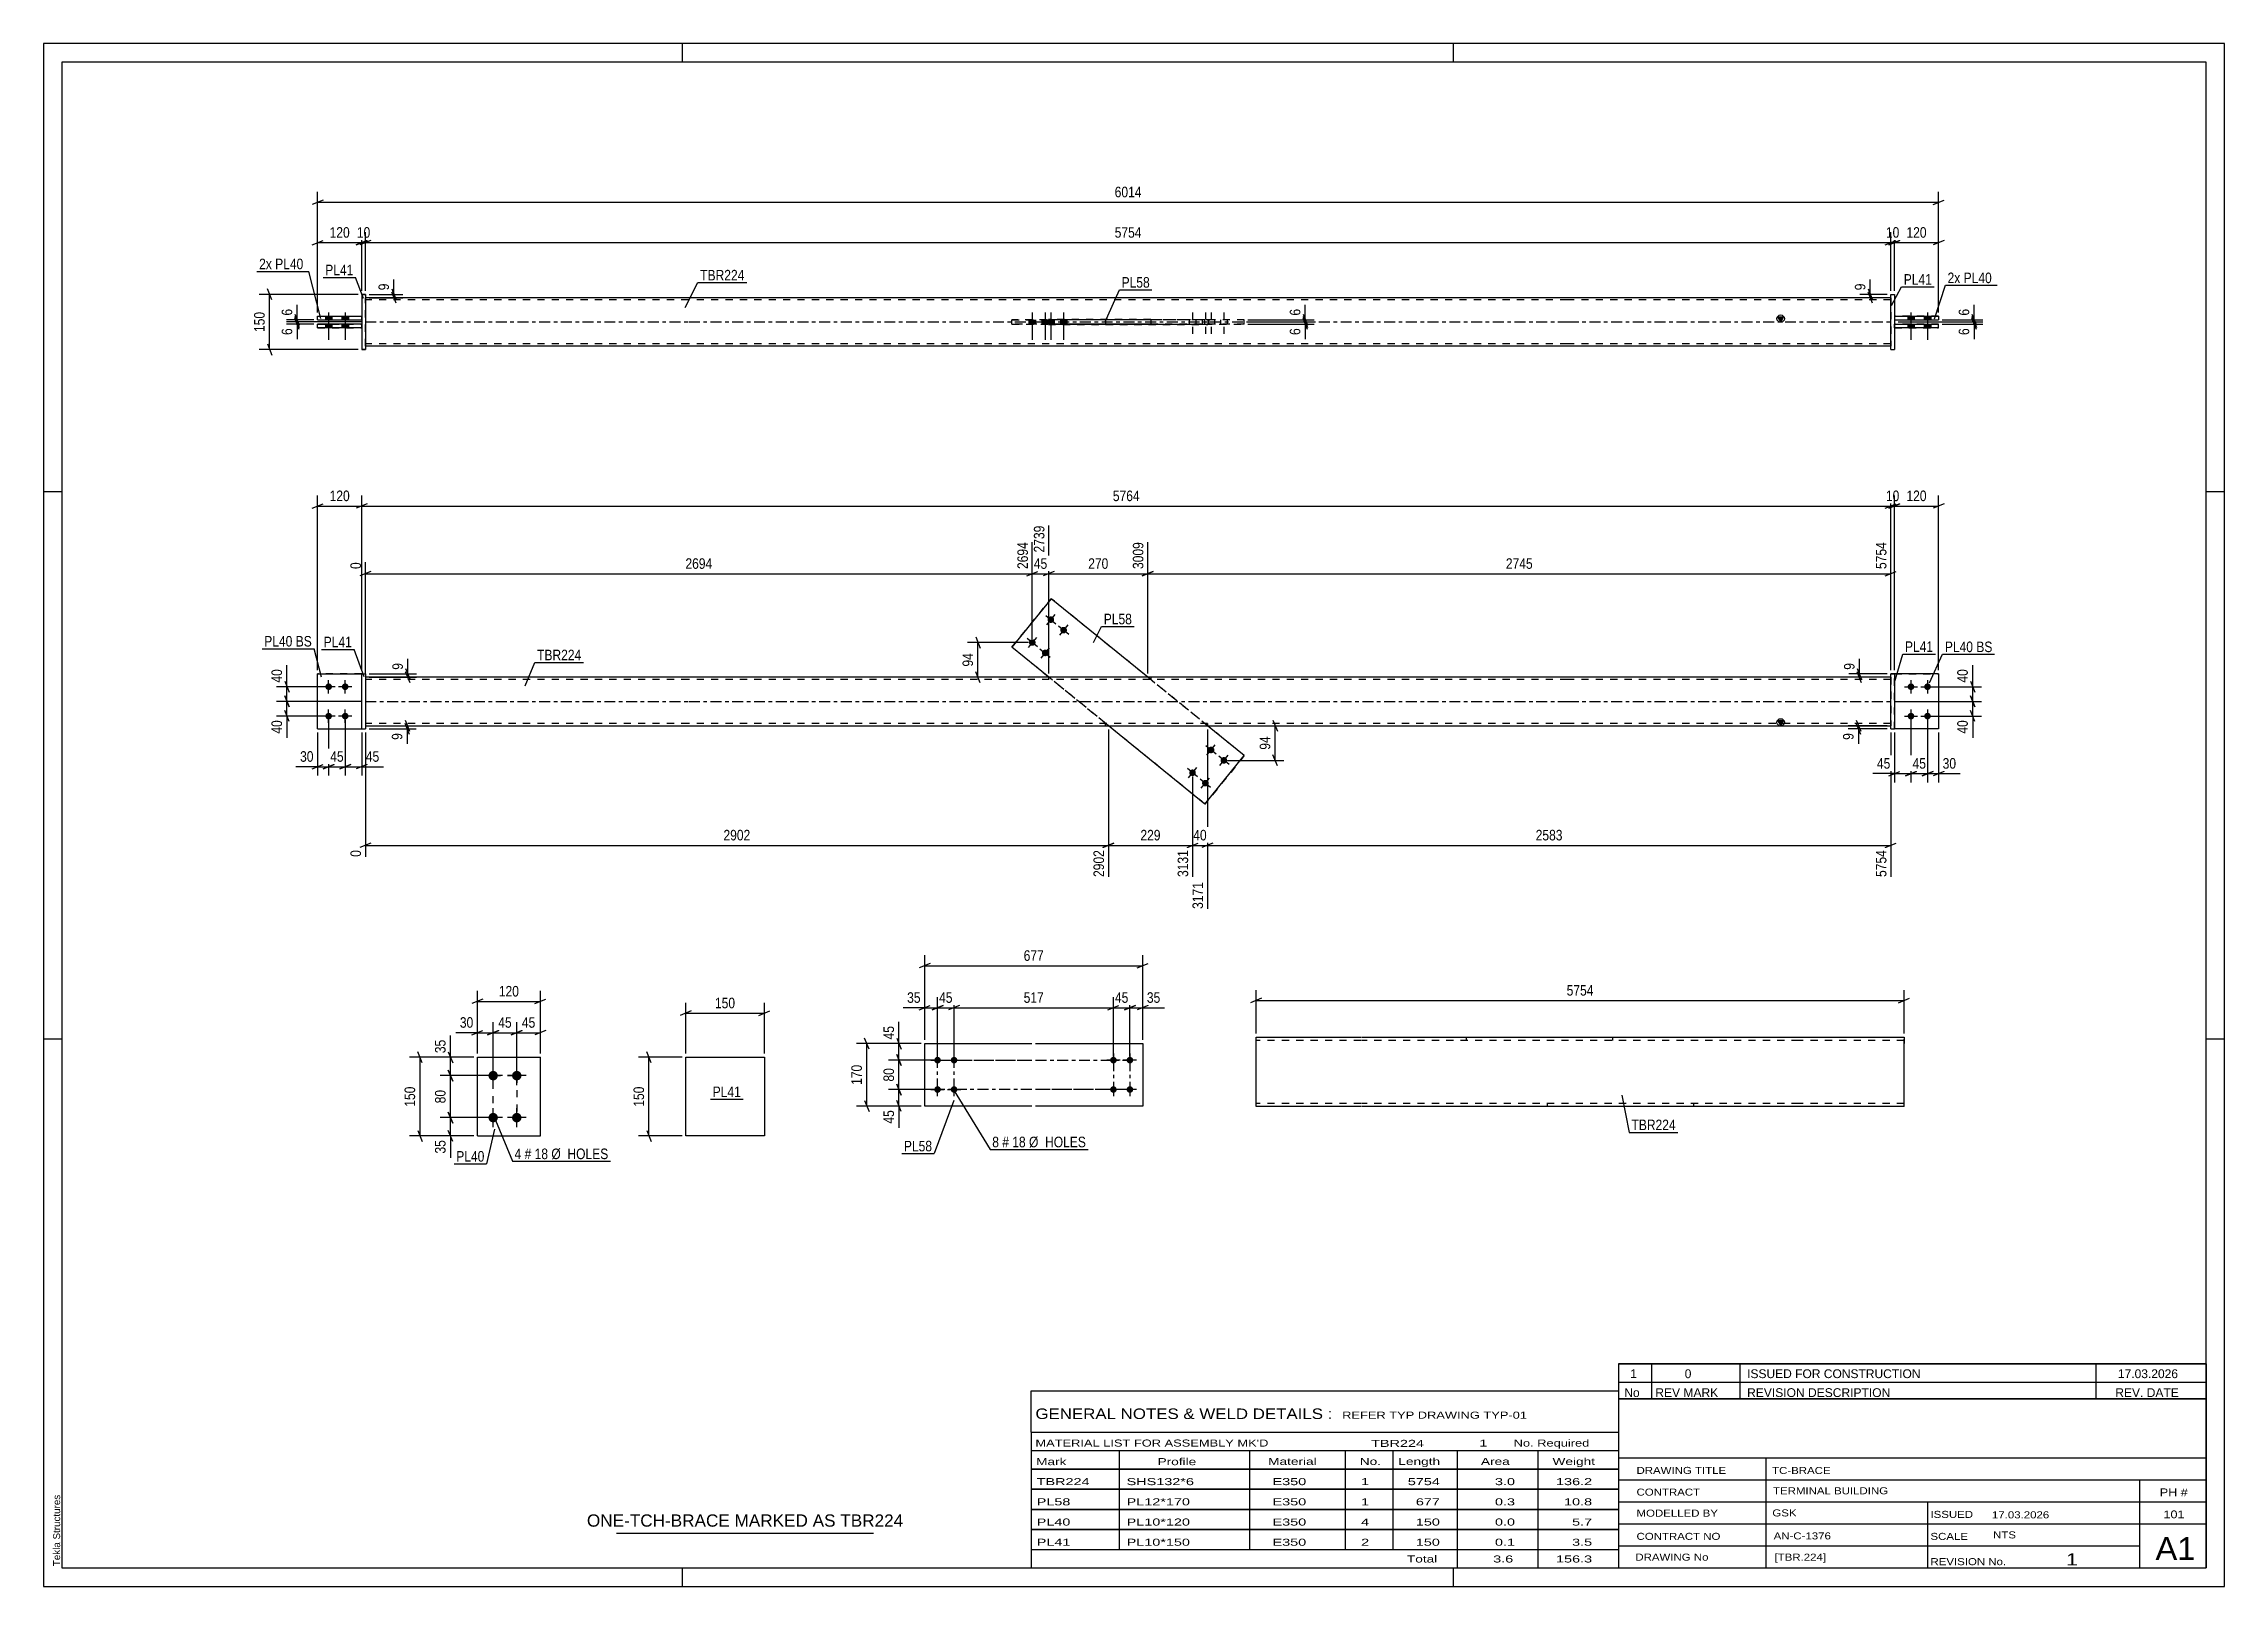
# Model space of a CAD drawing. Header units: millimetres. Extents: x 0 to 594, y 0 to 420.
import ezdxf

# ---------------------------------------------------------------- set-up
doc = ezdxf.new("R2010")
doc.units = ezdxf.units.MM
doc.linetypes.add('DXK_LINE_DOT2', pattern=[3.9198, 1.9599, -1.9599])
doc.linetypes.add('DXK_LINE_DOT3', pattern=[5.9187, 2.979, -0.9799, 0.9799, -0.9799])
doc.styles.add('Arial', font='ARIAL.TTF', dxfattribs={"height": 0.2})
doc.styles.add('Arial Narrow', font='ARIALN.TTF', dxfattribs={"height": 0.2})

# ---------------------------------------------------------------- blocks, each defined once
blk = doc.blocks.new('Unknown-582685594-1127')
at = {"color": 5, "linetype": 'Continuous'}
for p, q in [((594, 420), (0, 420)), ((0, 420), (0, 0)), ((174, 415), (174, 420)), ((384, 415), (384, 420)), ((594, 0), (594, 420)), ((589, 415), (5, 415)), ((5, 415), (5, 5)), ((589, 5), (589, 415)), ((5, 298), (0, 298)), ((594, 298), (589, 298)), ((5, 149), (0, 149)), ((594, 149), (589, 149)), ((0, 0), (594, 0)), ((5, 5), (589, 5)), ((174, 0), (174, 5)), ((384, 0), (384, 5))]:
    blk.add_line(p, q, dxfattribs=at)
at = {"color": 174, "linetype": 'Continuous', "style": 'Arial'}
blk.add_text('Tekla Structures', height=1.9102, rotation=90, dxfattribs=at).set_placement((4.5, 5.5))
blk = doc.blocks.new('Part-582685594-4750 - 4749')
at = {"color": 2, "linetype": 'Continuous'}
for p, q in [((239.99, 147.76), (269.19, 147.76)), ((239.99, 130.76), (239.99, 147.76)), ((270.19, 147.76), (299.39, 147.76)), ((299.39, 147.76), (299.39, 130.76)), ((269.19, 130.76), (239.99, 130.76)), ((299.39, 130.76), (270.19, 130.76))]:
    blk.add_line(p, q, dxfattribs=at)
blk = doc.blocks.new('Bolt-582685594-4751 - 4749')
at = {"linetype": 'Continuous'}
for points in [[(291.39, 142.36, -1), (291.39, 144.16, -1)], [(295.89, 142.36, -1), (295.89, 144.16, -1)], [(291.39, 134.36, -1), (291.39, 136.16, -1)], [(295.89, 134.36, -1), (295.89, 136.16, -1)]]:
    blk.add_hatch(color=1, dxfattribs=at).paths.add_polyline_path(points)
at = {"color": 1, "linetype": 'Continuous'}
for p, q in [((293.19, 143.26), (289.59, 143.26)), ((291.39, 145.06), (291.39, 141.46)), ((297.69, 143.26), (294.09, 143.26)), ((295.89, 145.06), (295.89, 141.46)), ((291.39, 137.06), (291.39, 133.46)), ((295.89, 137.06), (295.89, 133.46)), ((293.19, 135.26), (289.59, 135.26)), ((297.69, 135.26), (294.09, 135.26))]:
    blk.add_line(p, q, dxfattribs=at)
blk = doc.blocks.new('Bolt-582685594-4752 - 4749')
at = {"linetype": 'Continuous'}
for points in [[(243.49, 144.16, -1), (243.49, 142.36, -1)], [(247.99, 144.16, -1), (247.99, 142.36, -1)], [(243.49, 136.16, -1), (243.49, 134.36, -1)], [(247.99, 136.16, -1), (247.99, 134.36, -1)]]:
    blk.add_hatch(color=1, dxfattribs=at).paths.add_polyline_path(points)
at = {"color": 1, "linetype": 'Continuous'}
for p, q in [((241.69, 143.26), (245.29, 143.26)), ((243.49, 141.46), (243.49, 145.06)), ((246.19, 143.26), (249.79, 143.26)), ((247.99, 141.46), (247.99, 145.06)), ((243.49, 133.46), (243.49, 137.06)), ((247.99, 133.46), (247.99, 137.06)), ((241.69, 135.26), (245.29, 135.26)), ((246.19, 135.26), (249.79, 135.26))]:
    blk.add_line(p, q, dxfattribs=at)
blk = doc.blocks.new('Bolt-582685594-2203 - 2164')
at = {"linetype": 'Continuous'}
for points in [[(122.45, 137.75), (122.18, 137.78), (121.93, 137.86), (121.7, 138), (121.5, 138.18), (121.34, 138.39), (121.23, 138.64), (121.17, 138.9), (121.17, 139.17), (121.23, 139.43), (121.34, 139.68), (121.5, 139.9), (121.7, 140.08), (121.93, 140.21), (122.18, 140.3), (122.45, 140.32), (122.72, 140.3), (122.97, 140.21), (123.21, 140.08), (123.41, 139.9), (123.56, 139.68), (123.67, 139.43), (123.73, 139.17), (123.73, 138.9), (123.67, 138.64), (123.56, 138.39), (123.41, 138.18), (123.21, 138), (122.97, 137.86), (122.72, 137.78)], [(128.88, 137.75), (128.61, 137.78), (128.36, 137.86), (128.12, 138), (127.92, 138.18), (127.77, 138.39), (127.66, 138.64), (127.6, 138.9), (127.6, 139.17), (127.66, 139.43), (127.77, 139.68), (127.92, 139.9), (128.12, 140.08), (128.36, 140.21), (128.61, 140.3), (128.88, 140.32), (129.15, 140.3), (129.4, 140.21), (129.64, 140.08), (129.83, 139.9), (129.99, 139.68), (130.1, 139.43), (130.16, 139.17), (130.16, 138.9), (130.1, 138.64), (129.99, 138.39), (129.83, 138.18), (129.64, 138), (129.4, 137.86), (129.15, 137.78)], [(122.45, 126.32), (122.18, 126.35), (121.93, 126.43), (121.7, 126.57), (121.5, 126.75), (121.34, 126.97), (121.23, 127.21), (121.17, 127.47), (121.17, 127.74), (121.23, 128.01), (121.34, 128.25), (121.5, 128.47), (121.7, 128.65), (121.93, 128.78), (122.18, 128.87), (122.45, 128.89), (122.72, 128.87), (122.97, 128.78), (123.21, 128.65), (123.41, 128.47), (123.56, 128.25), (123.67, 128.01), (123.73, 127.74), (123.73, 127.47), (123.67, 127.21), (123.56, 126.97), (123.41, 126.75), (123.21, 126.57), (122.97, 126.43), (122.72, 126.35)], [(128.88, 126.32), (128.61, 126.35), (128.36, 126.43), (128.12, 126.57), (127.92, 126.75), (127.77, 126.97), (127.66, 127.21), (127.6, 127.47), (127.6, 127.74), (127.66, 128.01), (127.77, 128.25), (127.92, 128.47), (128.12, 128.65), (128.36, 128.78), (128.61, 128.87), (128.88, 128.89), (129.15, 128.87), (129.4, 128.78), (129.64, 128.65), (129.83, 128.47), (129.99, 128.25), (130.1, 128.01), (130.16, 127.74), (130.16, 127.47), (130.1, 127.21), (129.99, 126.97), (129.83, 126.75), (129.64, 126.57), (129.4, 126.43), (129.15, 126.35)]]:
    blk.add_hatch(color=1, dxfattribs=at).paths.add_polyline_path(points)
at = {"color": 1, "linetype": 'Continuous'}
for p, q in [((125.02, 139.04), (119.88, 139.04)), ((122.45, 136.47), (122.45, 141.61)), ((131.45, 139.04), (126.31, 139.04)), ((128.88, 136.47), (128.88, 141.61)), ((125.02, 127.61), (119.88, 127.61)), ((122.45, 125.04), (122.45, 130.18)), ((131.45, 127.61), (126.31, 127.61)), ((128.88, 125.04), (128.88, 130.18))]:
    blk.add_line(p, q, dxfattribs=at)
blk = doc.blocks.new('Part-582685594-2170 - 2164')
at = {"color": 2, "linetype": 'Continuous'}
for p, q in [((118.17, 122.61), (118.17, 144.04)), ((118.17, 144.04), (135.31, 144.04)), ((135.31, 122.61), (135.31, 144.04)), ((118.17, 122.61), (118.17, 122.61)), ((118.17, 122.61), (135.31, 122.61)), ((135.31, 122.61), (135.31, 122.61))]:
    blk.add_line(p, q, dxfattribs=at)
at = {"color": 7, "linetype": 'DXK_LINE_DOT2'}
for p, q in [((118.17, 144.04), (135.31, 144.04)), ((118.17, 122.61), (118.17, 122.61)), ((118.17, 122.61), (135.31, 122.61)), ((135.31, 122.61), (135.31, 122.61))]:
    blk.add_line(p, q, dxfattribs=at)
blk = doc.blocks.new('Part-582685594-1703 - 1672')
at = {"color": 2, "linetype": 'Continuous'}
for p, q in [((74.64, 233.42), (74.64, 248.42)), ((74.64, 248.42), (86.64, 248.42)), ((74.64, 233.42), (74.64, 233.42)), ((74.64, 233.42), (86.64, 233.42))]:
    blk.add_line(p, q, dxfattribs=at)
at = {"color": 7, "linetype": 'DXK_LINE_DOT2'}
for p, q in [((86.64, 248.42), (74.64, 248.42)), ((86.64, 233.42), (86.64, 248.42)), ((74.64, 233.42), (86.64, 233.42)), ((86.64, 233.42), (86.64, 233.42))]:
    blk.add_line(p, q, dxfattribs=at)
blk = doc.blocks.new('Part-582685594-1683 - 1672')
at = {"linetype": 'Continuous'}
blk.add_hatch(color=2, dxfattribs=at).paths.add_polyline_path([(473.14, 234.32), (472.34, 235.72), (473.94, 235.72)])
at = {"color": 2, "linetype": 'Continuous'}
for p, q in [((175.64, 247.52), (87.64, 247.52)), ((415.04, 247.52), (175.74, 247.52)), ((503.14, 247.52), (415.14, 247.52)), ((87.64, 234.32), (175.64, 234.32)), ((175.74, 234.32), (415.04, 234.32)), ((415.14, 234.32), (503.14, 234.32)), ((473.14, 234.32), (472.34, 235.72)), ((472.34, 235.72), (473.94, 235.72)), ((473.94, 235.72), (473.14, 234.32))]:
    blk.add_line(p, q, dxfattribs=at)
at = {"color": 7, "linetype": 'DXK_LINE_DOT2'}
for p, q in [((87.64, 247.52), (87.64, 234.32)), ((175.64, 246.92), (87.64, 246.92)), ((415.04, 246.92), (175.74, 246.92)), ((273.69, 247.52), (273.69, 246.92)), ((301.59, 247.52), (301.59, 246.92)), ((503.14, 246.92), (415.14, 246.92)), ((503.14, 247.52), (503.14, 234.32)), ((175.64, 234.92), (87.64, 234.92)), ((415.04, 234.92), (175.74, 234.92)), ((289.2, 234.32), (289.2, 234.92)), ((317.1, 234.32), (317.1, 234.92)), ((503.14, 234.92), (415.14, 234.92))]:
    blk.add_line(p, q, dxfattribs=at)
at = {"color": 7, "linetype": 'DXK_LINE_DOT3'}
for p, q in [((87.64, 240.92), (175.64, 240.92)), ((175.74, 240.92), (415.04, 240.92)), ((415.14, 240.92), (503.14, 240.92))]:
    blk.add_line(p, q, dxfattribs=at)
at = {"color": 2, "linetype": 'Continuous'}
blk.add_circle((473.14, 235.22), 1, dxfattribs=at)
blk = doc.blocks.new('Part-582685594-1688 - 1672')
at = {"color": 2, "linetype": 'Continuous'}
for p, q in [((516.14, 248.42), (504.14, 248.42)), ((516.14, 248.42), (516.14, 248.42)), ((516.14, 248.42), (516.14, 233.42)), ((516.14, 233.42), (504.14, 233.42))]:
    blk.add_line(p, q, dxfattribs=at)
at = {"color": 7, "linetype": 'DXK_LINE_DOT2'}
for p, q in [((516.14, 248.42), (504.14, 248.42)), ((504.14, 248.42), (504.14, 248.42)), ((504.14, 233.42), (504.14, 248.42)), ((516.14, 248.42), (516.14, 248.42)), ((516.14, 233.42), (504.14, 233.42))]:
    blk.add_line(p, q, dxfattribs=at)
blk = doc.blocks.new('Part-582685594-1693 - 1672')
at = {"color": 7, "linetype": 'DXK_LINE_DOT2'}
for p, q in [((504.14, 248.42), (516.14, 248.42)), ((516.14, 248.42), (504.14, 248.42)), ((504.14, 248.42), (504.14, 248.42)), ((504.14, 233.42), (504.14, 248.42)), ((516.14, 248.42), (516.14, 248.42)), ((516.14, 248.42), (516.14, 233.42)), ((516.14, 233.42), (504.14, 233.42)), ((516.14, 233.42), (504.14, 233.42))]:
    blk.add_line(p, q, dxfattribs=at)
blk = doc.blocks.new('Part-582685594-1698 - 1672')
at = {"color": 2, "linetype": 'Continuous'}
for p, q in [((504.14, 248.42), (503.14, 248.42)), ((503.14, 233.42), (503.14, 248.42)), ((504.14, 248.42), (504.14, 233.42)), ((503.14, 233.42), (503.14, 233.42)), ((503.14, 233.42), (504.14, 233.42))]:
    blk.add_line(p, q, dxfattribs=at)
at = {"color": 7, "linetype": 'DXK_LINE_DOT2'}
for p, q in [((503.14, 248.42), (503.14, 248.42)), ((503.14, 248.42), (504.14, 248.42)), ((504.14, 248.42), (504.14, 248.42)), ((503.14, 233.42), (504.14, 233.42))]:
    blk.add_line(p, q, dxfattribs=at)
blk = doc.blocks.new('Part-582685594-1708 - 1672')
at = {"color": 7, "linetype": 'DXK_LINE_DOT2'}
for p, q in [((74.64, 233.42), (74.64, 248.42)), ((74.64, 248.42), (86.64, 248.42)), ((86.64, 248.42), (74.64, 248.42)), ((86.64, 233.42), (86.64, 248.42)), ((74.64, 233.42), (74.64, 233.42)), ((74.64, 233.42), (86.64, 233.42)), ((74.64, 233.42), (86.64, 233.42)), ((86.64, 233.42), (86.64, 233.42))]:
    blk.add_line(p, q, dxfattribs=at)
blk = doc.blocks.new('Part-582685594-1713 - 1672')
at = {"color": 2, "linetype": 'Continuous'}
for p, q in [((86.64, 248.42), (87.64, 248.42)), ((86.64, 233.42), (86.64, 248.42)), ((87.64, 248.42), (87.64, 248.42)), ((87.64, 248.42), (87.64, 233.42)), ((86.64, 233.42), (87.64, 233.42))]:
    blk.add_line(p, q, dxfattribs=at)
at = {"color": 7, "linetype": 'DXK_LINE_DOT2'}
for p, q in [((86.64, 248.42), (87.64, 248.42)), ((86.64, 233.42), (87.64, 233.42))]:
    blk.add_line(p, q, dxfattribs=at)
blk = doc.blocks.new('Part-582685594-1718 - 1672')
at = {"color": 2, "linetype": 'Continuous'}
for p, q in [((274.46, 268.87), (263.74, 255.68)), ((274.46, 268.87), (274.46, 268.87)), ((300.75, 247.52), (274.46, 268.87)), ((273.79, 247.52), (263.74, 255.68)), ((263.74, 255.68), (263.74, 255.68)), ((316.32, 212.96), (290.04, 234.32)), ((327.04, 226.16), (317, 234.32)), ((316.32, 212.96), (327.04, 226.16)), ((327.04, 226.16), (327.04, 226.16)), ((316.32, 212.96), (316.32, 212.96))]:
    blk.add_line(p, q, dxfattribs=at)
at = {"color": 7, "linetype": 'DXK_LINE_DOT2'}
for p, q in [((263.74, 255.68), (274.46, 268.87)), ((327.04, 226.16), (274.46, 268.87)), ((316.32, 212.96), (263.74, 255.68)), ((290.04, 234.32), (273.79, 247.52)), ((317, 234.32), (300.75, 247.52)), ((327.04, 226.16), (316.32, 212.96))]:
    blk.add_line(p, q, dxfattribs=at)
blk = doc.blocks.new('Bolt-582685594-1719 - 1672')
at = {"linetype": 'Continuous'}
for points in [[(508.64, 245.82), (508.83, 245.8), (509.01, 245.74), (509.17, 245.65), (509.31, 245.52), (509.42, 245.37), (509.49, 245.2), (509.53, 245.01), (509.53, 244.82), (509.49, 244.64), (509.42, 244.47), (509.31, 244.32), (509.17, 244.19), (509.01, 244.1), (508.83, 244.04), (508.64, 244.02), (508.45, 244.04), (508.27, 244.1), (508.11, 244.19), (507.97, 244.32), (507.86, 244.47), (507.78, 244.64), (507.74, 244.82), (507.74, 245.01), (507.78, 245.2), (507.86, 245.37), (507.97, 245.52), (508.11, 245.65), (508.27, 245.74), (508.45, 245.8)], [(513.14, 245.82), (513.33, 245.8), (513.51, 245.74), (513.67, 245.65), (513.81, 245.52), (513.92, 245.37), (513.99, 245.2), (514.03, 245.01), (514.03, 244.82), (513.99, 244.64), (513.92, 244.47), (513.81, 244.32), (513.67, 244.19), (513.51, 244.1), (513.33, 244.04), (513.14, 244.02), (512.95, 244.04), (512.77, 244.1), (512.61, 244.19), (512.47, 244.32), (512.36, 244.47), (512.28, 244.64), (512.24, 244.82), (512.24, 245.01), (512.28, 245.2), (512.36, 245.37), (512.47, 245.52), (512.61, 245.65), (512.77, 245.74), (512.95, 245.8)], [(508.64, 237.82), (508.83, 237.8), (509.01, 237.74), (509.17, 237.65), (509.31, 237.52), (509.42, 237.37), (509.49, 237.2), (509.53, 237.01), (509.53, 236.82), (509.49, 236.64), (509.42, 236.47), (509.31, 236.32), (509.17, 236.19), (509.01, 236.1), (508.83, 236.04), (508.64, 236.02), (508.45, 236.04), (508.27, 236.1), (508.11, 236.19), (507.97, 236.32), (507.86, 236.47), (507.78, 236.64), (507.74, 236.82), (507.74, 237.01), (507.78, 237.2), (507.86, 237.37), (507.97, 237.52), (508.11, 237.65), (508.27, 237.74), (508.45, 237.8)], [(513.14, 237.82), (513.33, 237.8), (513.51, 237.74), (513.67, 237.65), (513.81, 237.52), (513.92, 237.37), (513.99, 237.2), (514.03, 237.01), (514.03, 236.82), (513.99, 236.64), (513.92, 236.47), (513.81, 236.32), (513.67, 236.19), (513.51, 236.1), (513.33, 236.04), (513.14, 236.02), (512.95, 236.04), (512.77, 236.1), (512.61, 236.19), (512.47, 236.32), (512.36, 236.47), (512.28, 236.64), (512.24, 236.82), (512.24, 237.01), (512.28, 237.2), (512.36, 237.37), (512.47, 237.52), (512.61, 237.65), (512.77, 237.74), (512.95, 237.8)]]:
    blk.add_hatch(color=1, dxfattribs=at).paths.add_polyline_path(points)
at = {"color": 1, "linetype": 'Continuous'}
for p, q in [((506.84, 244.92), (510.44, 244.92)), ((508.64, 246.72), (508.64, 243.12)), ((511.34, 244.92), (514.94, 244.92)), ((513.14, 246.72), (513.14, 243.12)), ((508.64, 238.72), (508.64, 235.12)), ((513.14, 238.72), (513.14, 235.12)), ((506.84, 236.92), (510.44, 236.92)), ((511.34, 236.92), (514.94, 236.92))]:
    blk.add_line(p, q, dxfattribs=at)
blk = doc.blocks.new('Bolt-582685594-1720 - 1672')
at = {"linetype": 'Continuous'}
for points in [[(77.64, 245.82), (77.83, 245.8), (78.01, 245.74), (78.17, 245.65), (78.31, 245.52), (78.42, 245.37), (78.5, 245.2), (78.54, 245.01), (78.54, 244.82), (78.5, 244.64), (78.42, 244.47), (78.31, 244.32), (78.17, 244.19), (78.01, 244.1), (77.83, 244.04), (77.64, 244.02), (77.46, 244.04), (77.28, 244.1), (77.12, 244.19), (76.98, 244.32), (76.86, 244.47), (76.79, 244.64), (76.75, 244.82), (76.75, 245.01), (76.79, 245.2), (76.86, 245.37), (76.98, 245.52), (77.12, 245.65), (77.28, 245.74), (77.46, 245.8)], [(82.14, 245.82), (82.33, 245.8), (82.51, 245.74), (82.67, 245.65), (82.81, 245.52), (82.92, 245.37), (83, 245.2), (83.04, 245.01), (83.04, 244.82), (83, 244.64), (82.92, 244.47), (82.81, 244.32), (82.67, 244.19), (82.51, 244.1), (82.33, 244.04), (82.14, 244.02), (81.96, 244.04), (81.78, 244.1), (81.62, 244.19), (81.48, 244.32), (81.36, 244.47), (81.29, 244.64), (81.25, 244.82), (81.25, 245.01), (81.29, 245.2), (81.36, 245.37), (81.48, 245.52), (81.62, 245.65), (81.78, 245.74), (81.96, 245.8)], [(77.64, 237.82), (77.83, 237.8), (78.01, 237.74), (78.17, 237.65), (78.31, 237.52), (78.42, 237.37), (78.5, 237.2), (78.54, 237.01), (78.54, 236.82), (78.5, 236.64), (78.42, 236.47), (78.31, 236.32), (78.17, 236.19), (78.01, 236.1), (77.83, 236.04), (77.64, 236.02), (77.46, 236.04), (77.28, 236.1), (77.12, 236.19), (76.98, 236.32), (76.86, 236.47), (76.79, 236.64), (76.75, 236.82), (76.75, 237.01), (76.79, 237.2), (76.86, 237.37), (76.98, 237.52), (77.12, 237.65), (77.28, 237.74), (77.46, 237.8)], [(82.14, 237.82), (82.33, 237.8), (82.51, 237.74), (82.67, 237.65), (82.81, 237.52), (82.92, 237.37), (83, 237.2), (83.04, 237.01), (83.04, 236.82), (83, 236.64), (82.92, 236.47), (82.81, 236.32), (82.67, 236.19), (82.51, 236.1), (82.33, 236.04), (82.14, 236.02), (81.96, 236.04), (81.78, 236.1), (81.62, 236.19), (81.48, 236.32), (81.36, 236.47), (81.29, 236.64), (81.25, 236.82), (81.25, 237.01), (81.29, 237.2), (81.36, 237.37), (81.48, 237.52), (81.62, 237.65), (81.78, 237.74), (81.96, 237.8)]]:
    blk.add_hatch(color=1, dxfattribs=at).paths.add_polyline_path(points)
at = {"color": 1, "linetype": 'Continuous'}
for p, q in [((79.44, 244.92), (75.84, 244.92)), ((77.64, 243.12), (77.64, 246.72)), ((83.94, 244.92), (80.34, 244.92)), ((82.14, 243.12), (82.14, 246.72)), ((77.64, 235.12), (77.64, 238.72)), ((82.14, 235.12), (82.14, 238.72)), ((79.44, 236.92), (75.84, 236.92)), ((83.94, 236.92), (80.34, 236.92))]:
    blk.add_line(p, q, dxfattribs=at)
blk = doc.blocks.new('Bolt-582685594-1721 - 1672')
at = {"linetype": 'Continuous'}
for points in [[(274.34, 264.07), (274.53, 264.05), (274.71, 263.99), (274.87, 263.9), (275.01, 263.77), (275.12, 263.62), (275.2, 263.45), (275.24, 263.27), (275.24, 263.08), (275.2, 262.89), (275.12, 262.72), (275.01, 262.57), (274.87, 262.44), (274.71, 262.35), (274.53, 262.29), (274.34, 262.27), (274.16, 262.29), (273.98, 262.35), (273.81, 262.44), (273.67, 262.57), (273.56, 262.72), (273.49, 262.89), (273.45, 263.08), (273.45, 263.27), (273.49, 263.45), (273.56, 263.62), (273.67, 263.77), (273.81, 263.9), (273.98, 263.99), (274.16, 264.05)], [(269.3, 257.86), (269.49, 257.84), (269.66, 257.79), (269.83, 257.69), (269.97, 257.57), (270.08, 257.41), (270.15, 257.24), (270.19, 257.06), (270.19, 256.87), (270.15, 256.68), (270.08, 256.51), (269.97, 256.36), (269.83, 256.23), (269.66, 256.14), (269.49, 256.08), (269.3, 256.06), (269.11, 256.08), (268.93, 256.14), (268.77, 256.23), (268.63, 256.36), (268.52, 256.51), (268.44, 256.68), (268.4, 256.87), (268.4, 257.06), (268.44, 257.24), (268.52, 257.41), (268.63, 257.57), (268.77, 257.69), (268.93, 257.79), (269.11, 257.84)], [(277.84, 261.23), (278.02, 261.21), (278.2, 261.16), (278.36, 261.06), (278.5, 260.94), (278.61, 260.78), (278.69, 260.61), (278.73, 260.43), (278.73, 260.24), (278.69, 260.06), (278.61, 259.88), (278.5, 259.73), (278.36, 259.61), (278.2, 259.51), (278.02, 259.45), (277.84, 259.43), (277.65, 259.45), (277.47, 259.51), (277.31, 259.61), (277.17, 259.73), (277.06, 259.88), (276.98, 260.06), (276.94, 260.24), (276.94, 260.43), (276.98, 260.61), (277.06, 260.78), (277.17, 260.94), (277.31, 261.06), (277.47, 261.16), (277.65, 261.21)], [(272.79, 255.03), (272.98, 255.01), (273.16, 254.95), (273.32, 254.85), (273.46, 254.73), (273.57, 254.58), (273.65, 254.4), (273.69, 254.22), (273.69, 254.03), (273.65, 253.85), (273.57, 253.68), (273.46, 253.52), (273.32, 253.4), (273.16, 253.3), (272.98, 253.25), (272.79, 253.23), (272.6, 253.25), (272.42, 253.3), (272.26, 253.4), (272.12, 253.52), (272.01, 253.68), (271.94, 253.85), (271.9, 254.03), (271.9, 254.22), (271.94, 254.4), (272.01, 254.58), (272.12, 254.73), (272.26, 254.85), (272.42, 254.95), (272.6, 255.01)]]:
    blk.add_hatch(color=1, dxfattribs=at).paths.add_polyline_path(points)
at = {"color": 1, "linetype": 'Continuous'}
for p, q in [((272.95, 264.31), (275.74, 262.04)), ((275.48, 264.57), (273.21, 261.78)), ((276.44, 261.47), (279.23, 259.2)), ((278.97, 261.73), (276.7, 258.94)), ((267.9, 258.1), (270.7, 255.83)), ((270.43, 258.36), (268.16, 255.57)), ((273.93, 255.52), (271.66, 252.73)), ((271.39, 255.26), (274.19, 252.99))]:
    blk.add_line(p, q, dxfattribs=at)
blk = doc.blocks.new('Bolt-582685594-1722 - 1672')
at = {"linetype": 'Continuous'}
for points in [[(317.99, 228.61), (318.18, 228.59), (318.36, 228.53), (318.52, 228.44), (318.66, 228.31), (318.77, 228.16), (318.85, 227.99), (318.89, 227.8), (318.89, 227.62), (318.85, 227.43), (318.77, 227.26), (318.66, 227.11), (318.52, 226.98), (318.36, 226.89), (318.18, 226.83), (317.99, 226.81), (317.81, 226.83), (317.63, 226.89), (317.46, 226.98), (317.32, 227.11), (317.21, 227.26), (317.14, 227.43), (317.1, 227.62), (317.1, 227.8), (317.14, 227.99), (317.21, 228.16), (317.32, 228.31), (317.46, 228.44), (317.63, 228.53), (317.81, 228.59)], [(321.48, 225.77), (321.67, 225.75), (321.85, 225.69), (322.01, 225.6), (322.15, 225.47), (322.26, 225.32), (322.34, 225.15), (322.38, 224.97), (322.38, 224.78), (322.34, 224.59), (322.26, 224.42), (322.15, 224.27), (322.01, 224.14), (321.85, 224.05), (321.67, 223.99), (321.48, 223.97), (321.3, 223.99), (321.12, 224.05), (320.96, 224.14), (320.82, 224.27), (320.71, 224.42), (320.63, 224.59), (320.59, 224.78), (320.59, 224.97), (320.63, 225.15), (320.71, 225.32), (320.82, 225.47), (320.96, 225.6), (321.12, 225.69), (321.3, 225.75)], [(312.95, 222.4), (313.13, 222.38), (313.31, 222.32), (313.48, 222.23), (313.62, 222.1), (313.73, 221.95), (313.8, 221.78), (313.84, 221.59), (313.84, 221.41), (313.8, 221.22), (313.73, 221.05), (313.62, 220.9), (313.48, 220.77), (313.31, 220.68), (313.13, 220.62), (312.95, 220.6), (312.76, 220.62), (312.58, 220.68), (312.42, 220.77), (312.28, 220.9), (312.17, 221.05), (312.09, 221.22), (312.05, 221.41), (312.05, 221.59), (312.09, 221.78), (312.17, 221.95), (312.28, 222.1), (312.42, 222.23), (312.58, 222.32), (312.76, 222.38)], [(316.44, 219.56), (316.63, 219.54), (316.81, 219.48), (316.97, 219.39), (317.11, 219.26), (317.22, 219.11), (317.3, 218.94), (317.34, 218.76), (317.34, 218.57), (317.3, 218.38), (317.22, 218.21), (317.11, 218.06), (316.97, 217.93), (316.81, 217.84), (316.63, 217.78), (316.44, 217.76), (316.25, 217.78), (316.07, 217.84), (315.91, 217.93), (315.77, 218.06), (315.66, 218.21), (315.58, 218.38), (315.55, 218.57), (315.55, 218.76), (315.58, 218.94), (315.66, 219.11), (315.77, 219.26), (315.91, 219.39), (316.07, 219.48), (316.25, 219.54)]]:
    blk.add_hatch(color=1, dxfattribs=at).paths.add_polyline_path(points)
at = {"color": 1, "linetype": 'Continuous'}
for p, q in [((319.39, 226.57), (316.6, 228.84)), ((316.86, 226.31), (319.13, 229.11)), ((322.88, 223.74), (320.09, 226.01)), ((320.35, 223.47), (322.62, 226.27)), ((314.34, 220.37), (311.55, 222.64)), ((311.81, 220.1), (314.08, 222.9)), ((317.84, 217.53), (315.04, 219.8)), ((315.31, 217.27), (317.58, 220.06))]:
    blk.add_line(p, q, dxfattribs=at)
blk = doc.blocks.new('Bolt-582685594-1367 - 1364')
at = {"linetype": 'Continuous'}
for points in [[(509.54, 345.83), (507.74, 345.83), (507.74, 344.83), (509.54, 344.83)], [(509.54, 345.83), (507.74, 345.83), (507.74, 344.83), (509.54, 344.83)], [(514.04, 345.83), (512.24, 345.83), (512.24, 344.83), (514.04, 344.83)], [(514.04, 345.83), (512.24, 345.83), (512.24, 344.83), (514.04, 344.83)], [(509.54, 343.63), (507.74, 343.63), (507.74, 342.63), (509.54, 342.63)], [(509.54, 343.63), (507.74, 343.63), (507.74, 342.63), (509.54, 342.63)], [(514.04, 343.63), (512.24, 343.63), (512.24, 342.63), (514.04, 342.63)], [(514.04, 343.63), (512.24, 343.63), (512.24, 342.63), (514.04, 342.63)]]:
    blk.add_hatch(color=1, dxfattribs=at).paths.add_polyline_path(points)
at = {"color": 1, "linetype": 'Continuous'}
for p, q in [((507.74, 345.83), (507.74, 344.83)), ((507.74, 345.83), (507.74, 344.83)), ((508.64, 346.83), (508.64, 339.33)), ((508.64, 346.83), (508.64, 339.33)), ((509.54, 345.83), (509.54, 344.83)), ((509.54, 345.83), (509.54, 344.83)), ((512.24, 345.83), (512.24, 344.83)), ((512.24, 345.83), (512.24, 344.83)), ((513.14, 346.83), (513.14, 339.33)), ((513.14, 346.83), (513.14, 339.33)), ((514.04, 345.83), (514.04, 344.83)), ((514.04, 345.83), (514.04, 344.83)), ((507.74, 343.63), (507.74, 342.63)), ((507.74, 343.63), (507.74, 342.63)), ((509.54, 343.63), (509.54, 342.63)), ((509.54, 343.63), (509.54, 342.63)), ((512.24, 343.63), (512.24, 342.63)), ((512.24, 343.63), (512.24, 342.63)), ((514.04, 343.63), (514.04, 342.63)), ((514.04, 343.63), (514.04, 342.63))]:
    blk.add_line(p, q, dxfattribs=at)
blk = doc.blocks.new('Bolt-582685594-1368 - 1364')
at = {"linetype": 'Continuous'}
for points in [[(76.74, 344.83), (78.54, 344.83), (78.54, 345.83), (76.74, 345.83)], [(76.74, 344.83), (78.54, 344.83), (78.54, 345.83), (76.74, 345.83)], [(81.24, 344.83), (83.04, 344.83), (83.04, 345.83), (81.24, 345.83)], [(81.24, 344.83), (83.04, 344.83), (83.04, 345.83), (81.24, 345.83)], [(76.74, 342.63), (78.54, 342.63), (78.54, 343.63), (76.74, 343.63)], [(76.74, 342.63), (78.54, 342.63), (78.54, 343.63), (76.74, 343.63)], [(81.24, 342.63), (83.04, 342.63), (83.04, 343.63), (81.24, 343.63)], [(81.24, 342.63), (83.04, 342.63), (83.04, 343.63), (81.24, 343.63)]]:
    blk.add_hatch(color=1, dxfattribs=at).paths.add_polyline_path(points)
at = {"color": 1, "linetype": 'Continuous'}
for p, q in [((76.74, 345.83), (76.74, 344.83)), ((76.74, 345.83), (76.74, 344.83)), ((77.64, 346.83), (77.64, 339.33)), ((77.64, 346.83), (77.64, 339.33)), ((78.54, 345.83), (78.54, 344.83)), ((78.54, 345.83), (78.54, 344.83)), ((81.24, 345.83), (81.24, 344.83)), ((81.24, 345.83), (81.24, 344.83)), ((82.14, 346.83), (82.14, 339.33)), ((82.14, 346.83), (82.14, 339.33)), ((83.04, 345.83), (83.04, 344.83)), ((83.04, 345.83), (83.04, 344.83)), ((76.74, 343.63), (76.74, 342.63)), ((76.74, 343.63), (76.74, 342.63)), ((78.54, 343.63), (78.54, 342.63)), ((78.54, 343.63), (78.54, 342.63)), ((81.24, 343.63), (81.24, 342.63)), ((81.24, 343.63), (81.24, 342.63)), ((83.04, 343.63), (83.04, 342.63)), ((83.04, 343.63), (83.04, 342.63))]:
    blk.add_line(p, q, dxfattribs=at)
blk = doc.blocks.new('Part-582685594-1402 - 1364')
at = {"linetype": 'Continuous'}
blk.add_hatch(color=2, dxfattribs=at).paths.add_polyline_path([(473.14, 344.23), (472.34, 345.63), (473.94, 345.63)])
at = {"color": 2, "linetype": 'Continuous'}
for p, q in [((175.64, 350.83), (87.64, 350.83)), ((415.04, 350.83), (175.74, 350.83)), ((503.14, 350.83), (415.14, 350.83)), ((273.69, 344.93), (301.59, 344.93)), ((273.69, 344.93), (273.69, 344.83)), ((289.2, 344.93), (289.2, 344.83)), ((301.59, 344.93), (301.59, 343.53)), ((473.14, 344.23), (472.34, 345.63)), ((472.34, 345.63), (473.94, 345.63)), ((473.94, 345.63), (473.14, 344.23)), ((273.69, 343.63), (273.69, 343.53)), ((273.69, 343.53), (273.69, 343.53)), ((301.59, 343.53), (273.69, 343.53)), ((289.2, 343.53), (289.2, 343.63)), ((175.64, 337.63), (87.64, 337.63)), ((415.04, 337.63), (175.74, 337.63)), ((503.14, 337.63), (415.14, 337.63))]:
    blk.add_line(p, q, dxfattribs=at)
at = {"color": 7, "linetype": 'DXK_LINE_DOT2'}
for p, q in [((87.64, 337.63), (87.64, 350.83)), ((503.14, 350.83), (503.14, 337.63)), ((175.64, 350.23), (87.64, 350.23)), ((415.04, 350.23), (175.74, 350.23)), ((301.59, 344.93), (273.69, 344.93)), ((273.69, 343.53), (273.69, 344.83)), ((289.2, 344.93), (289.2, 344.93)), ((289.2, 344.93), (289.2, 344.93)), ((289.2, 344.93), (317.1, 344.93)), ((289.2, 344.93), (317.1, 344.93)), ((289.2, 344.83), (289.2, 343.53)), ((317.1, 344.93), (317.1, 343.53)), ((503.14, 350.23), (415.14, 350.23)), ((273.69, 343.53), (301.59, 343.53)), ((317.1, 343.53), (289.2, 343.53)), ((289.2, 343.53), (289.2, 343.53)), ((289.2, 343.53), (317.1, 343.53)), ((175.64, 338.23), (87.64, 338.23)), ((415.04, 338.23), (175.74, 338.23)), ((503.14, 338.23), (415.14, 338.23))]:
    blk.add_line(p, q, dxfattribs=at)
at = {"color": 7, "linetype": 'DXK_LINE_DOT3'}
for p, q in [((87.64, 344.23), (175.64, 344.23)), ((175.74, 344.23), (415.04, 344.23)), ((415.14, 344.23), (503.14, 344.23))]:
    blk.add_line(p, q, dxfattribs=at)
at = {"color": 2, "linetype": 'Continuous'}
blk.add_circle((473.14, 345.13), 1, dxfattribs=at)
blk = doc.blocks.new('Bolt-582685594-1370 - 1364')
at = {"color": 1, "linetype": 'DXK_LINE_DOT2'}
for p, q in [((312.05, 344.83), (312.05, 343.63)), ((312.95, 346.83), (312.95, 339.33)), ((313.85, 344.83), (313.85, 343.63)), ((315.54, 344.83), (315.54, 343.63)), ((316.44, 346.83), (316.44, 339.33)), ((317.09, 344.83), (317.09, 343.63)), ((317.34, 344.83), (317.34, 343.63)), ((317.99, 346.83), (317.99, 339.33)), ((318.89, 344.83), (318.89, 343.63)), ((320.58, 344.83), (320.58, 343.63)), ((321.48, 346.83), (321.48, 339.33)), ((322.38, 344.83), (322.38, 343.63))]:
    blk.add_line(p, q, dxfattribs=at)
blk = doc.blocks.new('Bolt-582685594-1371 - 1364')
at = {"linetype": 'Continuous'}
for points in [[(270.2, 344.83), (268.4, 344.83), (268.4, 343.63), (270.2, 343.63)], [(273.69, 344.83), (271.89, 344.83), (271.89, 343.63), (273.69, 343.63)], [(275.24, 344.83), (273.44, 344.83), (273.44, 343.63), (275.24, 343.63)], [(278.74, 344.83), (276.94, 344.83), (276.94, 343.63), (278.74, 343.63)]]:
    blk.add_hatch(color=1, dxfattribs=at).paths.add_polyline_path(points)
at = {"color": 1, "linetype": 'Continuous'}
for p, q in [((268.4, 344.83), (268.4, 343.63)), ((269.3, 346.83), (269.3, 339.33)), ((270.2, 344.83), (270.2, 343.63)), ((271.89, 344.83), (271.89, 343.63)), ((272.79, 346.83), (272.79, 339.33)), ((273.44, 344.83), (273.44, 343.63)), ((273.69, 344.83), (273.69, 343.63)), ((274.34, 346.83), (274.34, 339.33)), ((275.24, 344.83), (275.24, 343.63)), ((276.94, 344.83), (276.94, 343.63)), ((277.84, 346.83), (277.84, 339.33)), ((278.74, 344.83), (278.74, 343.63))]:
    blk.add_line(p, q, dxfattribs=at)
blk = doc.blocks.new('Part-582685594-1417 - 1364')
at = {"color": 2, "linetype": 'Continuous'}
for p, q in [((504.14, 343.63), (516.14, 343.63)), ((504.14, 342.63), (504.14, 343.63)), ((516.14, 342.63), (504.14, 342.63)), ((516.14, 342.63), (516.14, 343.63))]:
    blk.add_line(p, q, dxfattribs=at)
at = {"color": 7, "linetype": 'DXK_LINE_DOT2'}
for p, q in [((516.14, 343.63), (504.14, 343.63)), ((504.14, 342.63), (516.14, 342.63))]:
    blk.add_line(p, q, dxfattribs=at)
blk = doc.blocks.new('Part-582685594-1422 - 1364')
at = {"color": 2, "linetype": 'Continuous'}
for p, q in [((504.14, 345.83), (516.14, 345.83)), ((504.14, 345.83), (504.14, 344.83)), ((504.14, 344.83), (516.14, 344.83)), ((516.14, 345.83), (516.14, 344.83))]:
    blk.add_line(p, q, dxfattribs=at)
at = {"color": 7, "linetype": 'DXK_LINE_DOT2'}
for p, q in [((504.14, 345.83), (504.14, 345.83)), ((516.14, 345.83), (504.14, 345.83)), ((504.14, 344.83), (516.14, 344.83)), ((516.14, 345.83), (516.14, 345.83))]:
    blk.add_line(p, q, dxfattribs=at)
blk = doc.blocks.new('Part-582685594-1437 - 1364')
at = {"color": 2, "linetype": 'Continuous'}
for p, q in [((503.14, 351.73), (503.14, 351.73)), ((503.14, 336.73), (503.14, 351.73)), ((503.14, 351.73), (504.14, 351.73)), ((504.14, 351.73), (504.14, 351.73)), ((504.14, 351.73), (504.14, 336.73)), ((503.14, 336.73), (504.14, 336.73)), ((503.14, 336.73), (503.14, 336.73)), ((504.14, 336.73), (504.14, 336.73))]:
    blk.add_line(p, q, dxfattribs=at)
at = {"color": 7, "linetype": 'DXK_LINE_DOT2'}
for p, q in [((503.14, 351.73), (503.14, 351.73)), ((503.14, 351.73), (504.14, 351.73)), ((503.14, 336.73), (504.14, 336.73))]:
    blk.add_line(p, q, dxfattribs=at)
blk = doc.blocks.new('Part-582685594-1442 - 1364')
at = {"color": 2, "linetype": 'Continuous'}
for p, q in [((74.64, 342.63), (74.64, 343.63)), ((86.64, 343.63), (74.64, 343.63)), ((74.64, 342.63), (74.64, 342.63)), ((86.64, 342.63), (74.64, 342.63)), ((86.64, 342.63), (86.64, 343.63)), ((86.64, 342.63), (86.64, 342.63))]:
    blk.add_line(p, q, dxfattribs=at)
at = {"color": 7, "linetype": 'DXK_LINE_DOT2'}
for p, q in [((74.64, 343.63), (86.64, 343.63)), ((74.64, 342.63), (86.64, 342.63))]:
    blk.add_line(p, q, dxfattribs=at)
blk = doc.blocks.new('Part-582685594-1447 - 1364')
at = {"color": 2, "linetype": 'Continuous'}
for p, q in [((74.64, 344.83), (74.64, 345.83)), ((74.64, 345.83), (86.64, 345.83)), ((74.64, 344.83), (74.64, 344.83)), ((74.64, 344.83), (86.64, 344.83)), ((86.64, 344.83), (86.64, 345.83)), ((86.64, 344.83), (86.64, 344.83))]:
    blk.add_line(p, q, dxfattribs=at)
at = {"color": 7, "linetype": 'DXK_LINE_DOT2'}
for p, q in [((74.64, 345.83), (74.64, 345.83)), ((74.64, 345.83), (86.64, 345.83)), ((74.64, 344.83), (86.64, 344.83)), ((86.64, 345.83), (86.64, 345.83))]:
    blk.add_line(p, q, dxfattribs=at)
blk = doc.blocks.new('Part-582685594-1452 - 1364')
at = {"color": 2, "linetype": 'Continuous'}
for p, q in [((86.64, 351.73), (87.64, 351.73)), ((86.64, 351.73), (86.64, 336.73)), ((87.64, 351.73), (87.64, 351.73)), ((87.64, 351.73), (87.64, 336.73)), ((87.64, 336.73), (86.64, 336.73)), ((86.64, 336.73), (86.64, 336.73))]:
    blk.add_line(p, q, dxfattribs=at)
at = {"color": 7, "linetype": 'DXK_LINE_DOT2'}
for p, q in [((87.64, 351.73), (86.64, 351.73)), ((87.64, 351.73), (87.64, 351.73)), ((86.64, 336.73), (87.64, 336.73))]:
    blk.add_line(p, q, dxfattribs=at)
blk = doc.blocks.new('Part-582685594-1467 - 1364')
at = {"color": 2, "linetype": 'Continuous'}
for p, q in [((263.74, 343.63), (263.74, 344.83)), ((274.46, 343.63), (274.46, 344.83)), ((301.59, 344.83), (274.46, 344.83)), ((301.59, 343.63), (274.46, 343.63))]:
    blk.add_line(p, q, dxfattribs=at)
at = {"color": 7, "linetype": 'DXK_LINE_DOT2'}
for p, q in [((316.32, 344.83), (263.74, 344.83)), ((263.74, 344.83), (274.46, 344.83)), ((327.04, 344.83), (301.59, 344.83)), ((316.32, 343.63), (316.32, 344.83)), ((327.04, 344.83), (316.32, 344.83)), ((327.04, 343.63), (327.04, 344.83)), ((263.74, 343.63), (316.32, 343.63)), ((274.46, 343.63), (263.74, 343.63)), ((327.04, 343.63), (301.59, 343.63)), ((316.32, 343.63), (327.04, 343.63))]:
    blk.add_line(p, q, dxfattribs=at)
blk = doc.blocks.new('Part-582685594-2411 - 2407')
at = {"color": 2, "linetype": 'Continuous'}
for p, q in [((174.89, 144.04), (196.32, 144.04)), ((174.89, 122.61), (174.89, 144.04)), ((196.32, 144.04), (196.32, 122.61)), ((196.32, 122.61), (174.89, 122.61))]:
    blk.add_line(p, q, dxfattribs=at)
blk = doc.blocks.new('Part-582685594-2589 - 2582')
at = {"color": 2, "linetype": 'Continuous'}
for p, q in [((330.26, 130.76), (330.26, 149.49)), ((330.26, 149.49), (358.83, 149.49)), ((358.93, 149.49), (478.08, 149.49)), ((478.18, 149.49), (506.75, 149.49)), ((506.75, 149.49), (506.75, 149.36)), ((506.75, 149.36), (506.75, 147.78)), ((506.75, 130.63), (506.75, 147.78)), ((330.26, 130.63), (330.26, 130.76)), ((358.83, 130.63), (330.26, 130.63)), ((478.08, 130.63), (358.93, 130.63)), ((506.75, 130.63), (478.18, 130.63))]:
    blk.add_line(p, q, dxfattribs=at)
at = {"color": 7, "linetype": 'DXK_LINE_DOT2'}
for p, q in [((358.83, 148.63), (330.26, 148.63)), ((478.08, 148.63), (358.93, 148.63)), ((387.5, 149.49), (387.5, 148.63)), ((427.35, 149.49), (427.35, 148.63)), ((506.75, 148.63), (478.18, 148.63)), ((506.75, 147.78), (506.75, 148.99)), ((330.26, 131.49), (330.26, 131.56)), ((358.83, 131.49), (330.26, 131.49)), ((478.08, 131.49), (358.93, 131.49)), ((409.65, 130.63), (409.65, 131.49)), ((449.51, 130.63), (449.51, 131.49)), ((506.75, 131.49), (478.18, 131.49)), ((506.75, 131.49), (506.75, 131.56))]:
    blk.add_line(p, q, dxfattribs=at)
blk = doc.blocks.new('Rectangle-582685594-4892 - 4749')
at = {"color": 1, "linetype": 'DXK_LINE_DOT3'}
for p, q in [((243.49, 143.26), (269.19, 143.26)), ((243.49, 135.26), (243.49, 143.26)), ((270.19, 143.26), (295.89, 143.26)), ((295.89, 143.26), (295.89, 135.26)), ((269.19, 135.26), (243.49, 135.26)), ((295.89, 135.26), (270.19, 135.26))]:
    blk.add_line(p, q, dxfattribs=at)
blk = doc.blocks.new('Rectangle-582685594-2393 - 2164')
at = {"color": 1, "linetype": 'DXK_LINE_DOT2'}
blk.add_lwpolyline([(122.45, 139.04), (128.88, 139.04), (128.88, 127.61), (122.45, 127.61), (122.45, 139.04)], close=True, dxfattribs=at)
blk = doc.blocks.new('Rectangle-582685594-4902 - 4749')
at = {"color": 1, "linetype": 'DXK_LINE_DOT3'}
for p, q in [((247.99, 143.26), (269.19, 143.26)), ((247.99, 135.26), (247.99, 143.26)), ((270.19, 143.26), (291.39, 143.26)), ((291.39, 143.26), (291.39, 135.26)), ((269.19, 135.26), (247.99, 135.26)), ((291.39, 135.26), (270.19, 135.26))]:
    blk.add_line(p, q, dxfattribs=at)
blk = doc.blocks.new('StraightDimension-582685594-4977 - 4749')
at = {"color": 7, "linetype": 'Continuous'}
for p, q in [((232.38, 136.76), (233.58, 133.76)), ((242.49, 135.26), (230.13, 135.26)), ((238.99, 130.76), (230.13, 130.76)), ((233.58, 129.26), (232.38, 132.26)), ((232.98, 130.76), (232.98, 135.26))]:
    blk.add_line(p, q, dxfattribs=at)
at = {"color": 0}
blk.add_wipeout([(232.23, 130.24), (228.03, 130.24), (228.03, 125.38), (232.23, 125.38)], dxfattribs=at)
at = {"color": 7, "linetype": 'Continuous'}
blk.add_line((232.98, 130.76), (232.98, 124.85), dxfattribs=at)
blk.add_line((232.98, 130.76), (232.98, 124.85), dxfattribs=at)
at = {"color": 3, "style": 'Arial Narrow'}
blk.add_text('45', height=2.863, rotation=90.00021, dxfattribs=at).set_placement((231.63, 125.98))
blk = doc.blocks.new('StraightDimension-582685594-4913 - 4749')
at = {"color": 7, "linetype": 'Continuous'}
for p, q in [((294.39, 156.92), (297.39, 158.12)), ((295.89, 144.26), (295.89, 160.37)), ((295.89, 157.52), (299.39, 157.52)), ((300.89, 158.12), (297.89, 156.92)), ((299.39, 148.76), (299.39, 160.37))]:
    blk.add_line(p, q, dxfattribs=at)
at = {"color": 0}
blk.add_wipeout([(304.77, 158.27), (304.77, 162.47), (299.91, 162.47), (299.91, 158.27)], dxfattribs=at)
at = {"color": 7, "linetype": 'Continuous'}
blk.add_line((299.39, 157.52), (305.3, 157.52), dxfattribs=at)
blk.add_line((299.39, 157.52), (305.3, 157.52), dxfattribs=at)
at = {"color": 3, "style": 'Arial Narrow'}
blk.add_text('35', height=2.863, dxfattribs=at).set_placement((300.51, 158.87))
blk = doc.blocks.new('StraightDimension-582685594-4914 - 4749')
at = {"color": 7, "linetype": 'Continuous'}
for p, q in [((289.89, 156.92), (292.89, 158.12)), ((291.39, 144.26), (291.39, 160.37)), ((291.39, 157.52), (295.89, 157.52)), ((297.39, 158.12), (294.39, 156.92)), ((295.89, 144.26), (295.89, 160.37))]:
    blk.add_line(p, q, dxfattribs=at)
at = {"color": 0}
blk.add_wipeout([(296.07, 158.27), (296.07, 162.47), (291.21, 162.47), (291.21, 158.27)], dxfattribs=at)
at = {"color": 3, "style": 'Arial Narrow'}
blk.add_text('45', height=2.863, dxfattribs=at).set_placement((291.81, 158.87))
blk = doc.blocks.new('StraightDimension-582685594-4915 - 4749')
at = {"color": 7, "linetype": 'Continuous'}
for p, q in [((249.49, 158.12), (246.49, 156.92)), ((247.99, 144.26), (247.99, 160.37)), ((247.99, 157.52), (291.39, 157.52)), ((289.89, 156.92), (292.89, 158.12)), ((291.39, 144.26), (291.39, 160.37))]:
    blk.add_line(p, q, dxfattribs=at)
at = {"color": 0}
blk.add_wipeout([(273.03, 158.27), (273.03, 162.47), (266.35, 162.47), (266.35, 158.27)], dxfattribs=at)
at = {"color": 3, "style": 'Arial Narrow'}
blk.add_text('517', height=2.863, dxfattribs=at).set_placement((266.95, 158.87))
blk = doc.blocks.new('StraightDimension-582685594-4916 - 4749')
at = {"color": 7, "linetype": 'Continuous'}
for p, q in [((241.99, 156.92), (244.99, 158.12)), ((243.49, 144.26), (243.49, 160.37)), ((243.49, 157.52), (247.99, 157.52)), ((249.49, 158.12), (246.49, 156.92)), ((247.99, 144.26), (247.99, 160.37))]:
    blk.add_line(p, q, dxfattribs=at)
at = {"color": 0}
blk.add_wipeout([(248.17, 158.27), (248.17, 162.47), (243.31, 162.47), (243.31, 158.27)], dxfattribs=at)
at = {"color": 3, "style": 'Arial Narrow'}
blk.add_text('45', height=2.863, dxfattribs=at).set_placement((243.91, 158.87))
blk = doc.blocks.new('StraightDimension-582685594-4917 - 4749')
at = {"color": 7, "linetype": 'Continuous'}
for p, q in [((238.49, 156.92), (241.49, 158.12)), ((239.99, 148.76), (239.99, 160.37)), ((239.99, 157.52), (243.49, 157.52)), ((244.99, 158.12), (241.99, 156.92)), ((243.49, 144.26), (243.49, 160.37))]:
    blk.add_line(p, q, dxfattribs=at)
at = {"color": 0}
blk.add_wipeout([(239.46, 158.27), (239.46, 162.47), (234.61, 162.47), (234.61, 158.27)], dxfattribs=at)
at = {"color": 7, "linetype": 'Continuous'}
blk.add_line((239.99, 157.52), (234.08, 157.52), dxfattribs=at)
blk.add_line((239.99, 157.52), (234.08, 157.52), dxfattribs=at)
at = {"color": 3, "style": 'Arial Narrow'}
blk.add_text('35', height=2.863, dxfattribs=at).set_placement((235.21, 158.87))
blk = doc.blocks.new('StraightDimension-582685594-4964 - 4749')
at = {"color": 7, "linetype": 'Continuous'}
for p, q in [((241.49, 169.55), (238.49, 168.35)), ((239.99, 148.76), (239.99, 171.8)), ((239.99, 168.95), (299.39, 168.95)), ((297.89, 168.35), (300.89, 169.55)), ((299.39, 148.76), (299.39, 171.8))]:
    blk.add_line(p, q, dxfattribs=at)
at = {"color": 0}
blk.add_wipeout([(273.03, 169.7), (273.03, 173.9), (266.35, 173.9), (266.35, 169.7)], dxfattribs=at)
at = {"color": 3, "style": 'Arial Narrow'}
blk.add_text('677', height=2.863, dxfattribs=at).set_placement((266.95, 170.3))
blk = doc.blocks.new('StraightDimension-582685594-4975 - 4749')
at = {"color": 7, "linetype": 'Continuous'}
for p, q in [((232.38, 149.26), (233.58, 146.26)), ((238.99, 147.76), (230.13, 147.76)), ((242.49, 143.26), (230.13, 143.26)), ((233.58, 141.76), (232.38, 144.76)), ((232.98, 143.26), (232.98, 147.76))]:
    blk.add_line(p, q, dxfattribs=at)
at = {"color": 0}
blk.add_wipeout([(232.23, 153.14), (228.03, 153.14), (228.03, 148.29), (232.23, 148.29)], dxfattribs=at)
at = {"color": 7, "linetype": 'Continuous'}
blk.add_line((232.98, 147.76), (232.98, 153.67), dxfattribs=at)
blk.add_line((232.98, 147.76), (232.98, 153.67), dxfattribs=at)
at = {"color": 3, "style": 'Arial Narrow'}
blk.add_text('45', height=2.863, rotation=90.00021, dxfattribs=at).set_placement((231.63, 148.89))
blk = doc.blocks.new('StraightDimension-582685594-4976 - 4749')
at = {"color": 7, "linetype": 'Continuous'}
for p, q in [((242.49, 143.26), (230.13, 143.26)), ((232.38, 144.76), (233.58, 141.76)), ((232.98, 135.26), (232.98, 143.26)), ((233.58, 133.76), (232.38, 136.76)), ((242.49, 135.26), (230.13, 135.26))]:
    blk.add_line(p, q, dxfattribs=at)
at = {"color": 0}
blk.add_wipeout([(232.23, 141.69), (228.03, 141.69), (228.03, 136.83), (232.23, 136.83)], dxfattribs=at)
at = {"color": 3, "style": 'Arial Narrow'}
blk.add_text('80', height=2.863, rotation=90.00021, dxfattribs=at).set_placement((231.63, 137.43))
blk = doc.blocks.new('StraightDimension-582685594-4998 - 4749')
at = {"color": 7, "linetype": 'Continuous'}
for p, q in [((224.82, 146.26), (223.62, 149.26)), ((238.99, 147.76), (221.37, 147.76)), ((224.22, 130.76), (224.22, 147.76)), ((238.99, 130.76), (221.37, 130.76)), ((223.62, 132.26), (224.82, 129.26))]:
    blk.add_line(p, q, dxfattribs=at)
at = {"color": 0}
blk.add_wipeout([(223.47, 142.6), (219.27, 142.6), (219.27, 135.92), (223.47, 135.92)], dxfattribs=at)
at = {"color": 3, "style": 'Arial Narrow'}
blk.add_text('170', height=2.863, rotation=90.00021, dxfattribs=at).set_placement((222.87, 136.52))
blk = doc.blocks.new('StraightDimension-582685594-2303 - 2164')
at = {"color": 7, "linetype": 'Continuous'}
for p, q in [((117.17, 144.04), (107.97, 144.04)), ((110.22, 145.54), (111.42, 142.54)), ((110.82, 139.04), (110.82, 144.04)), ((121.45, 139.04), (107.97, 139.04)), ((111.42, 137.54), (110.22, 140.54))]:
    blk.add_line(p, q, dxfattribs=at)
at = {"color": 0}
blk.add_wipeout([(110.07, 149.42), (105.87, 149.42), (105.87, 144.56), (110.07, 144.56)], dxfattribs=at)
at = {"color": 7, "linetype": 'Continuous'}
blk.add_line((110.82, 144.04), (110.82, 149.94), dxfattribs=at)
blk.add_line((110.82, 144.04), (110.82, 149.94), dxfattribs=at)
at = {"color": 3, "style": 'Arial Narrow'}
blk.add_text('35', height=2.863, rotation=90.00021, dxfattribs=at).set_placement((109.47, 145.16))
blk = doc.blocks.new('StraightDimension-582685594-2280 - 2164')
at = {"color": 7, "linetype": 'Continuous'}
for p, q in [((121.45, 127.61), (107.97, 127.61)), ((110.22, 129.11), (111.42, 126.11)), ((110.82, 122.61), (110.82, 127.61)), ((117.17, 122.61), (107.97, 122.61)), ((111.42, 121.11), (110.22, 124.11))]:
    blk.add_line(p, q, dxfattribs=at)
at = {"color": 0}
blk.add_wipeout([(110.07, 122.08), (105.87, 122.08), (105.87, 117.23), (110.07, 117.23)], dxfattribs=at)
at = {"color": 7, "linetype": 'Continuous'}
blk.add_line((110.82, 122.61), (110.82, 116.7), dxfattribs=at)
blk.add_line((110.82, 122.61), (110.82, 116.7), dxfattribs=at)
at = {"color": 3, "style": 'Arial Narrow'}
blk.add_text('35', height=2.863, rotation=90.00021, dxfattribs=at).set_placement((109.47, 117.83))
blk = doc.blocks.new('StraightDimension-582685594-2293 - 2164')
at = {"color": 7, "linetype": 'Continuous'}
for p, q in [((121.45, 139.04), (107.97, 139.04)), ((110.22, 140.54), (111.42, 137.54)), ((110.82, 127.61), (110.82, 139.04)), ((121.45, 127.61), (107.97, 127.61)), ((111.42, 126.11), (110.22, 129.11))]:
    blk.add_line(p, q, dxfattribs=at)
at = {"color": 0}
blk.add_wipeout([(110.07, 135.75), (105.87, 135.75), (105.87, 130.9), (110.07, 130.9)], dxfattribs=at)
at = {"color": 3, "style": 'Arial Narrow'}
blk.add_text('80', height=2.863, rotation=90.00021, dxfattribs=at).set_placement((109.47, 131.5))
blk = doc.blocks.new('StraightDimension-582685594-2317 - 2164')
at = {"color": 7, "linetype": 'Continuous'}
for p, q in [((117.17, 144.04), (99.68, 144.04)), ((103.13, 142.54), (101.93, 145.54)), ((102.53, 122.61), (102.53, 144.04)), ((117.17, 122.61), (99.68, 122.61)), ((101.93, 124.11), (103.13, 121.11))]:
    blk.add_line(p, q, dxfattribs=at)
at = {"color": 0}
blk.add_wipeout([(101.78, 136.67), (97.58, 136.67), (97.58, 129.98), (101.78, 129.98)], dxfattribs=at)
at = {"color": 3, "style": 'Arial Narrow'}
blk.add_text('150', height=2.863, rotation=90.00021, dxfattribs=at).set_placement((101.18, 130.58))
blk = doc.blocks.new('StraightDimension-582685594-2334 - 2164')
at = {"color": 7, "linetype": 'Continuous'}
for p, q in [((116.67, 150.14), (119.67, 151.34)), ((118.17, 145.04), (118.17, 153.59)), ((118.17, 150.74), (122.45, 150.74)), ((123.95, 151.34), (120.95, 150.14)), ((122.45, 140.04), (122.45, 153.59))]:
    blk.add_line(p, q, dxfattribs=at)
at = {"color": 0}
blk.add_wipeout([(117.64, 151.49), (117.64, 155.69), (112.78, 155.69), (112.78, 151.49)], dxfattribs=at)
at = {"color": 7, "linetype": 'Continuous'}
blk.add_line((118.17, 150.74), (112.26, 150.74), dxfattribs=at)
blk.add_line((118.17, 150.74), (112.26, 150.74), dxfattribs=at)
at = {"color": 3, "style": 'Arial Narrow'}
blk.add_text('30', height=2.863, dxfattribs=at).set_placement((113.38, 152.09))
blk = doc.blocks.new('StraightDimension-582685594-2347 - 2164')
at = {"color": 7, "linetype": 'Continuous'}
for p, q in [((120.95, 150.14), (123.95, 151.34)), ((122.45, 140.04), (122.45, 153.59)), ((122.45, 150.74), (128.88, 150.74)), ((130.38, 151.34), (127.38, 150.14)), ((128.88, 140.04), (128.88, 153.59))]:
    blk.add_line(p, q, dxfattribs=at)
at = {"color": 0}
blk.add_wipeout([(128.09, 151.49), (128.09, 155.69), (123.24, 155.69), (123.24, 151.49)], dxfattribs=at)
at = {"color": 3, "style": 'Arial Narrow'}
blk.add_text('45', height=2.863, dxfattribs=at).set_placement((123.84, 152.09))
blk = doc.blocks.new('StraightDimension-582685594-2357 - 2164')
at = {"color": 7, "linetype": 'Continuous'}
for p, q in [((127.38, 150.14), (130.38, 151.34)), ((128.88, 140.04), (128.88, 153.59)), ((128.88, 150.74), (135.31, 150.74)), ((136.81, 151.34), (133.81, 150.14)), ((135.31, 145.04), (135.31, 153.59))]:
    blk.add_line(p, q, dxfattribs=at)
at = {"color": 0}
blk.add_wipeout([(134.52, 151.49), (134.52, 155.69), (129.67, 155.69), (129.67, 151.49)], dxfattribs=at)
at = {"color": 3, "style": 'Arial Narrow'}
blk.add_text('45', height=2.863, dxfattribs=at).set_placement((130.27, 152.09))
blk = doc.blocks.new('StraightDimension-582685594-2374 - 2164')
at = {"color": 7, "linetype": 'Continuous'}
for p, q in [((118.17, 145.04), (118.17, 162.09)), ((135.31, 145.04), (135.31, 162.09)), ((119.67, 159.84), (116.67, 158.64)), ((118.17, 159.24), (135.31, 159.24)), ((133.81, 158.64), (136.81, 159.84))]:
    blk.add_line(p, q, dxfattribs=at)
at = {"color": 0}
blk.add_wipeout([(130.08, 159.99), (130.08, 164.19), (123.39, 164.19), (123.39, 159.99)], dxfattribs=at)
at = {"color": 3, "style": 'Arial Narrow'}
blk.add_text('120', height=2.863, dxfattribs=at).set_placement((123.99, 160.59))
blk = doc.blocks.new('StraightDimension-582685594-1758 - 1672')
at = {"color": 7, "linetype": 'Continuous'}
for p, q in [((273.79, 248.52), (273.79, 288.78)), ((300.75, 248.51), (300.75, 284.28)), ((275.29, 276.27), (272.29, 275.07)), ((273.79, 275.67), (300.75, 275.67)), ((299.25, 275.07), (302.25, 276.27))]:
    blk.add_line(p, q, dxfattribs=at)
at = {"color": 0}
blk.add_wipeout([(290.61, 276.42), (290.61, 280.62), (283.93, 280.62), (283.93, 276.42)], dxfattribs=at)
at = {"color": 0, "linetype": 'Continuous'}
blk.add_wipeout([(300.15, 284.88), (295.95, 284.88), (295.95, 276.37), (300.15, 276.37)], dxfattribs=at)
at = {"color": 3, "style": 'Arial Narrow'}
blk.add_text('270', height=2.863, dxfattribs=at).set_placement((284.53, 277.02))
at = {"color": 3, "linetype": 'Continuous', "style": 'Arial Narrow'}
blk.add_text('3009', height=2.863, rotation=90.00021, dxfattribs=at).set_placement((299.55, 276.97))
blk = doc.blocks.new('StraightDimension-582685594-1742 - 1672')
at = {"color": 7, "linetype": 'Continuous'}
for p, q in [((273.79, 248.52), (273.79, 288.78)), ((269.3, 257.96), (269.3, 284.28)), ((267.8, 275.07), (270.8, 276.27)), ((269.3, 275.67), (273.79, 275.67)), ((275.29, 276.27), (272.29, 275.07))]:
    blk.add_line(p, q, dxfattribs=at)
at = {"color": 0}
blk.add_wipeout([(273.97, 276.42), (273.97, 280.62), (269.12, 280.62), (269.12, 276.42)], dxfattribs=at)
at = {"color": 0, "linetype": 'Continuous'}
blk.add_wipeout([(273.19, 289.38), (268.99, 289.38), (268.99, 280.87), (273.19, 280.87)], dxfattribs=at)
at = {"color": 3, "linetype": 'Continuous', "style": 'Arial Narrow'}
blk.add_text('2739', height=2.863, rotation=90.00021, dxfattribs=at).set_placement((272.59, 281.47))
at = {"color": 3, "style": 'Arial Narrow'}
blk.add_text('45', height=2.863, dxfattribs=at).set_placement((269.72, 277.02))
blk = doc.blocks.new('StraightDimension-582685594-1814 - 1672')
at = {"color": 7, "linetype": 'Continuous'}
for p, q in [((317, 233.32), (317, 184.43)), ((503.14, 232.42), (503.14, 193.13)), ((318.5, 202.34), (315.5, 201.14)), ((501.64, 201.14), (504.64, 202.34)), ((317, 201.74), (503.14, 201.74))]:
    blk.add_line(p, q, dxfattribs=at)
at = {"color": 0}
blk.add_wipeout([(414.32, 202.49), (414.32, 206.69), (405.81, 206.69), (405.81, 202.49)], dxfattribs=at)
at = {"color": 0, "linetype": 'Continuous'}
blk.add_wipeout([(502.54, 201.04), (498.34, 201.04), (498.34, 192.53), (502.54, 192.53)], dxfattribs=at)
at = {"color": 3, "style": 'Arial Narrow'}
blk.add_text('2583', height=2.863, dxfattribs=at).set_placement((406.41, 203.09))
at = {"color": 3, "linetype": 'Continuous', "style": 'Arial Narrow'}
blk.add_text('5754', height=2.863, rotation=90.00021, dxfattribs=at).set_placement((501.94, 193.13))
blk = doc.blocks.new('StraightDimension-582685594-1963 - 1672')
at = {"color": 7, "linetype": 'Continuous'}
for p, q in [((318.1, 234.32), (337.85, 234.32)), ((334.85, 235.82), (336.05, 232.82)), ((335.45, 224.87), (335.45, 234.32)), ((336.05, 223.37), (334.85, 226.37)), ((322.49, 224.87), (337.85, 224.87))]:
    blk.add_line(p, q, dxfattribs=at)
at = {"color": 0}
blk.add_wipeout([(334.7, 232.02), (330.5, 232.02), (330.5, 227.17), (334.7, 227.17)], dxfattribs=at)
at = {"color": 3, "style": 'Arial Narrow'}
blk.add_text('94', height=2.863, rotation=90.00021, dxfattribs=at).set_placement((334.1, 227.77))
blk = doc.blocks.new('StraightDimension-582685594-1783 - 1672')
at = {"color": 7, "linetype": 'Continuous'}
for p, q in [((74.64, 232.42), (74.64, 220.75)), ((77.64, 235.92), (77.64, 220.75)), ((73.14, 222.55), (76.14, 223.75)), ((74.64, 223.15), (77.64, 223.15)), ((79.14, 223.75), (76.14, 222.55))]:
    blk.add_line(p, q, dxfattribs=at)
at = {"color": 0}
blk.add_wipeout([(74.12, 223.9), (74.12, 228.1), (69.26, 228.1), (69.26, 223.9)], dxfattribs=at)
at = {"color": 7, "linetype": 'Continuous'}
blk.add_line((74.64, 223.15), (68.74, 223.15), dxfattribs=at)
blk.add_line((74.64, 223.15), (68.74, 223.15), dxfattribs=at)
at = {"color": 3, "style": 'Arial Narrow'}
blk.add_text('30', height=2.863, dxfattribs=at).set_placement((69.86, 224.5))
blk = doc.blocks.new('StraightDimension-582685594-1793 - 1672')
at = {"color": 7, "linetype": 'Continuous'}
for p, q in [((77.64, 235.92), (77.64, 220.75)), ((82.14, 235.92), (82.14, 220.75)), ((76.14, 222.55), (79.14, 223.75)), ((77.64, 223.15), (82.14, 223.15)), ((83.64, 223.75), (80.64, 222.55))]:
    blk.add_line(p, q, dxfattribs=at)
at = {"color": 0}
blk.add_wipeout([(82.32, 223.9), (82.32, 228.1), (77.47, 228.1), (77.47, 223.9)], dxfattribs=at)
at = {"color": 3, "style": 'Arial Narrow'}
blk.add_text('45', height=2.863, dxfattribs=at).set_placement((78.07, 224.5))
blk = doc.blocks.new('StraightDimension-582685594-1987 - 1672')
at = {"color": 7, "linetype": 'Continuous'}
for p, q in [((514.14, 244.92), (527.85, 244.92)), ((524.85, 246.42), (526.05, 243.42)), ((525.45, 240.92), (525.45, 244.92)), ((504.14, 240.92), (527.85, 240.92)), ((526.05, 239.42), (524.85, 242.42))]:
    blk.add_line(p, q, dxfattribs=at)
at = {"color": 0}
blk.add_wipeout([(524.7, 250.3), (520.5, 250.3), (520.5, 245.44), (524.7, 245.44)], dxfattribs=at)
at = {"color": 7, "linetype": 'Continuous'}
blk.add_line((525.45, 244.92), (525.45, 250.82), dxfattribs=at)
blk.add_line((525.45, 244.92), (525.45, 250.82), dxfattribs=at)
at = {"color": 3, "style": 'Arial Narrow'}
blk.add_text('40', height=2.863, rotation=90.00021, dxfattribs=at).set_placement((524.1, 246.04))
blk = doc.blocks.new('StraightDimension-582685594-1732 - 1672')
at = {"color": 7, "linetype": 'Continuous'}
for p, q in [((269.3, 257.96), (269.3, 284.28)), ((89.14, 276.27), (86.14, 275.07)), ((87.64, 248.52), (87.64, 278.8)), ((87.64, 275.67), (269.3, 275.67)), ((267.8, 275.07), (270.8, 276.27))]:
    blk.add_line(p, q, dxfattribs=at)
at = {"color": 0, "linetype": 'Continuous'}
for points in [[(87.04, 279.4), (82.84, 279.4), (82.84, 276.37), (87.04, 276.37)], [(268.7, 284.88), (264.5, 284.88), (264.5, 276.37), (268.7, 276.37)]]:
    blk.add_wipeout(points, dxfattribs=at)
at = {"color": 0}
blk.add_wipeout([(182.73, 276.42), (182.73, 280.62), (174.22, 280.62), (174.22, 276.42)], dxfattribs=at)
at = {"color": 3, "style": 'Arial Narrow'}
blk.add_text('2694', height=2.863, dxfattribs=at).set_placement((174.82, 277.02))
at = {"color": 3, "linetype": 'Continuous', "style": 'Arial Narrow'}
for s, height, p in [('2694', 2.863, (268.1, 276.97)), ('0', 2.86, (86.44, 276.97))]:
    blk.add_text(s, height=height, rotation=90.00021, dxfattribs=at).set_placement(p)
blk = doc.blocks.new('StraightDimension-582685594-1909 - 1672')
at = {"color": 7, "linetype": 'Continuous'}
for p, q in [((504.14, 232.42), (504.14, 218.87)), ((508.64, 235.92), (508.64, 218.87)), ((502.64, 220.67), (505.64, 221.87)), ((504.14, 221.27), (508.64, 221.27)), ((510.14, 221.87), (507.14, 220.67))]:
    blk.add_line(p, q, dxfattribs=at)
at = {"color": 0}
blk.add_wipeout([(503.61, 222.02), (503.61, 226.22), (498.76, 226.22), (498.76, 222.02)], dxfattribs=at)
at = {"color": 7, "linetype": 'Continuous'}
blk.add_line((504.14, 221.27), (498.23, 221.27), dxfattribs=at)
blk.add_line((504.14, 221.27), (498.23, 221.27), dxfattribs=at)
at = {"color": 3, "style": 'Arial Narrow'}
blk.add_text('45', height=2.863, dxfattribs=at).set_placement((499.36, 222.62))
blk = doc.blocks.new('StraightDimension-582685594-1774 - 1672')
at = {"color": 7, "linetype": 'Continuous'}
for p, q in [((300.75, 248.51), (300.75, 284.28)), ((503.14, 249.42), (503.14, 284.28)), ((302.25, 276.27), (299.25, 275.07)), ((300.75, 275.67), (503.14, 275.67)), ((501.64, 275.07), (504.64, 276.27))]:
    blk.add_line(p, q, dxfattribs=at)
at = {"color": 0}
blk.add_wipeout([(406.2, 276.42), (406.2, 280.62), (397.69, 280.62), (397.69, 276.42)], dxfattribs=at)
at = {"color": 0, "linetype": 'Continuous'}
blk.add_wipeout([(502.54, 284.88), (498.34, 284.88), (498.34, 276.37), (502.54, 276.37)], dxfattribs=at)
at = {"color": 3, "style": 'Arial Narrow'}
blk.add_text('2745', height=2.863, dxfattribs=at).set_placement((398.29, 277.02))
at = {"color": 3, "linetype": 'Continuous', "style": 'Arial Narrow'}
blk.add_text('5754', height=2.863, rotation=90.00021, dxfattribs=at).set_placement((501.94, 276.97))
blk = doc.blocks.new('StraightDimension-582685594-1864 - 1672')
at = {"color": 7, "linetype": 'Continuous'}
for p, q in [((98.6, 249.92), (99.8, 246.92)), ((88.64, 248.42), (101.6, 248.42)), ((88.64, 247.52), (101.6, 247.52)), ((99.8, 246.02), (98.6, 249.02)), ((99.2, 247.52), (99.2, 248.42))]:
    blk.add_line(p, q, dxfattribs=at)
at = {"color": 0}
blk.add_wipeout([(98.45, 251.97), (94.25, 251.97), (94.25, 248.94), (98.45, 248.94)], dxfattribs=at)
at = {"color": 7, "linetype": 'Continuous'}
blk.add_line((99.2, 248.42), (99.2, 252.5), dxfattribs=at)
blk.add_line((99.2, 248.42), (99.2, 252.5), dxfattribs=at)
at = {"color": 3, "style": 'Arial Narrow'}
blk.add_text('9', height=2.86, rotation=90.00021, dxfattribs=at).set_placement((97.85, 249.54))
blk = doc.blocks.new('StraightDimension-582685594-1800 - 1672')
at = {"color": 7, "linetype": 'Continuous'}
for p, q in [((82.14, 235.92), (82.14, 220.75)), ((86.64, 232.42), (86.64, 220.75)), ((80.64, 222.55), (83.64, 223.75)), ((82.14, 223.15), (86.64, 223.15)), ((88.14, 223.75), (85.14, 222.55))]:
    blk.add_line(p, q, dxfattribs=at)
at = {"color": 0}
blk.add_wipeout([(92.03, 223.9), (92.03, 228.1), (87.17, 228.1), (87.17, 223.9)], dxfattribs=at)
at = {"color": 7, "linetype": 'Continuous'}
blk.add_line((86.64, 223.15), (92.55, 223.15), dxfattribs=at)
blk.add_line((86.64, 223.15), (92.55, 223.15), dxfattribs=at)
at = {"color": 3, "style": 'Arial Narrow'}
blk.add_text('45', height=2.863, dxfattribs=at).set_placement((87.77, 224.5))
blk = doc.blocks.new('StraightDimension-582685594-1826 - 1672')
at = {"color": 7, "linetype": 'Continuous'}
for p, q in [((317, 233.32), (317, 184.43)), ((312.95, 220.5), (312.95, 193.13)), ((311.45, 201.14), (314.45, 202.34)), ((318.5, 202.34), (315.5, 201.14)), ((312.95, 201.74), (317, 201.74))]:
    blk.add_line(p, q, dxfattribs=at)
at = {"color": 0}
blk.add_wipeout([(317.4, 202.49), (317.4, 206.69), (312.54, 206.69), (312.54, 202.49)], dxfattribs=at)
at = {"color": 0, "linetype": 'Continuous'}
blk.add_wipeout([(316.4, 192.34), (312.2, 192.34), (312.2, 183.83), (316.4, 183.83)], dxfattribs=at)
at = {"color": 3, "style": 'Arial Narrow'}
blk.add_text('40', height=2.863, dxfattribs=at).set_placement((313.14, 203.09))
at = {"color": 3, "linetype": 'Continuous', "style": 'Arial Narrow'}
blk.add_text('3171', height=2.863, rotation=90.00021, dxfattribs=at).set_placement((315.8, 184.43))
blk = doc.blocks.new('StraightDimension-582685594-2032 - 1672')
at = {"color": 7, "linetype": 'Continuous'}
for p, q in [((88.14, 294.71), (85.14, 293.51)), ((86.64, 249.42), (86.64, 296.96)), ((86.64, 294.11), (503.14, 294.11)), ((501.64, 293.51), (504.64, 294.71)), ((503.14, 249.42), (503.14, 296.96))]:
    blk.add_line(p, q, dxfattribs=at)
at = {"color": 0}
blk.add_wipeout([(299.15, 294.86), (299.15, 299.06), (290.64, 299.06), (290.64, 294.86)], dxfattribs=at)
at = {"color": 3, "style": 'Arial Narrow'}
blk.add_text('5764', height=2.863, dxfattribs=at).set_placement((291.24, 295.46))
blk = doc.blocks.new('StraightDimension-582685594-1840 - 1672')
at = {"color": 7, "linetype": 'Continuous'}
for p, q in [((290.03, 233.32), (290.03, 193.13)), ((312.95, 220.5), (312.95, 193.13)), ((291.53, 202.34), (288.53, 201.14)), ((311.45, 201.14), (314.45, 202.34)), ((290.03, 201.74), (312.95, 201.74))]:
    blk.add_line(p, q, dxfattribs=at)
at = {"color": 0}
blk.add_wipeout([(304.83, 202.49), (304.83, 206.69), (298.15, 206.69), (298.15, 202.49)], dxfattribs=at)
at = {"color": 0, "linetype": 'Continuous'}
blk.add_wipeout([(312.35, 201.04), (308.15, 201.04), (308.15, 192.53), (312.35, 192.53)], dxfattribs=at)
at = {"color": 3, "style": 'Arial Narrow'}
blk.add_text('229', height=2.863, dxfattribs=at).set_placement((298.75, 203.09))
at = {"color": 3, "linetype": 'Continuous', "style": 'Arial Narrow'}
blk.add_text('3131', height=2.863, rotation=90.00021, dxfattribs=at).set_placement((311.75, 193.13))
blk = doc.blocks.new('StraightDimension-582685594-1848 - 1672')
at = {"color": 7, "linetype": 'Continuous'}
for p, q in [((87.64, 232.42), (87.64, 198.61)), ((290.03, 233.32), (290.03, 193.13)), ((89.14, 202.34), (86.14, 201.14)), ((288.53, 201.14), (291.53, 202.34)), ((87.64, 201.74), (290.03, 201.74))]:
    blk.add_line(p, q, dxfattribs=at)
at = {"color": 0}
blk.add_wipeout([(193.09, 202.49), (193.09, 206.69), (184.58, 206.69), (184.58, 202.49)], dxfattribs=at)
at = {"color": 0, "linetype": 'Continuous'}
for points in [[(87.04, 201.04), (82.84, 201.04), (82.84, 198.01), (87.04, 198.01)], [(289.43, 201.04), (285.23, 201.04), (285.23, 192.53), (289.43, 192.53)]]:
    blk.add_wipeout(points, dxfattribs=at)
at = {"color": 3, "style": 'Arial Narrow'}
blk.add_text('2902', height=2.863, dxfattribs=at).set_placement((185.18, 203.09))
at = {"color": 3, "linetype": 'Continuous', "style": 'Arial Narrow'}
for s, height, p in [('0', 2.86, (86.44, 198.61)), ('2902', 2.863, (288.83, 193.13))]:
    blk.add_text(s, height=height, rotation=90.00021, dxfattribs=at).set_placement(p)
blk = doc.blocks.new('StraightDimension-582685594-1855 - 1672')
at = {"color": 7, "linetype": 'Continuous'}
for p, q in [((88.64, 234.32), (101.45, 234.32)), ((88.64, 233.42), (101.45, 233.42)), ((98.45, 235.82), (99.65, 232.82)), ((99.65, 231.92), (98.45, 234.92)), ((99.05, 233.42), (99.05, 234.32))]:
    blk.add_line(p, q, dxfattribs=at)
at = {"color": 0}
blk.add_wipeout([(98.3, 232.89), (94.1, 232.89), (94.1, 229.86), (98.3, 229.86)], dxfattribs=at)
at = {"color": 7, "linetype": 'Continuous'}
blk.add_line((99.05, 233.42), (99.05, 229.34), dxfattribs=at)
blk.add_line((99.05, 233.42), (99.05, 229.34), dxfattribs=at)
at = {"color": 3, "style": 'Arial Narrow'}
blk.add_text('9', height=2.86, rotation=90.00021, dxfattribs=at).set_placement((97.7, 230.46))
blk = doc.blocks.new('StraightDimension-582685594-2001 - 1672')
at = {"color": 7, "linetype": 'Continuous'}
for p, q in [((268.3, 256.96), (251.65, 256.96)), ((253.9, 258.46), (255.1, 255.46)), ((254.5, 247.52), (254.5, 256.96)), ((272.79, 247.52), (251.65, 247.52)), ((255.1, 246.02), (253.9, 249.02))]:
    blk.add_line(p, q, dxfattribs=at)
at = {"color": 0}
blk.add_wipeout([(253.75, 254.67), (249.55, 254.67), (249.55, 249.81), (253.75, 249.81)], dxfattribs=at)
at = {"color": 3, "style": 'Arial Narrow'}
blk.add_text('94', height=2.863, rotation=90.00021, dxfattribs=at).set_placement((253.15, 250.41))
blk = doc.blocks.new('StraightDimension-582685594-1873 - 1672')
at = {"color": 7, "linetype": 'Continuous'}
for p, q in [((76.64, 244.92), (63.43, 244.92)), ((65.68, 246.42), (66.88, 243.42)), ((66.28, 240.92), (66.28, 244.92)), ((86.64, 240.92), (63.43, 240.92)), ((66.88, 239.42), (65.68, 242.42))]:
    blk.add_line(p, q, dxfattribs=at)
at = {"color": 0}
blk.add_wipeout([(65.53, 250.3), (61.33, 250.3), (61.33, 245.44), (65.53, 245.44)], dxfattribs=at)
at = {"color": 7, "linetype": 'Continuous'}
blk.add_line((66.28, 244.92), (66.28, 250.82), dxfattribs=at)
blk.add_line((66.28, 244.92), (66.28, 250.82), dxfattribs=at)
at = {"color": 3, "style": 'Arial Narrow'}
blk.add_text('40', height=2.863, rotation=90.00021, dxfattribs=at).set_placement((64.93, 246.04))
blk = doc.blocks.new('StraightDimension-582685594-1886 - 1672')
at = {"color": 7, "linetype": 'Continuous'}
for p, q in [((86.64, 240.92), (63.43, 240.92)), ((65.68, 242.42), (66.88, 239.42)), ((66.88, 235.42), (65.68, 238.42)), ((66.28, 236.92), (66.28, 240.92)), ((76.64, 236.92), (63.43, 236.92))]:
    blk.add_line(p, q, dxfattribs=at)
at = {"color": 0}
blk.add_wipeout([(65.53, 236.39), (61.33, 236.39), (61.33, 231.54), (65.53, 231.54)], dxfattribs=at)
at = {"color": 7, "linetype": 'Continuous'}
blk.add_line((66.28, 236.92), (66.28, 231.01), dxfattribs=at)
blk.add_line((66.28, 236.92), (66.28, 231.01), dxfattribs=at)
at = {"color": 3, "style": 'Arial Narrow'}
blk.add_text('40', height=2.863, rotation=90.00021, dxfattribs=at).set_placement((64.93, 232.14))
blk = doc.blocks.new('StraightDimension-582685594-1900 - 1672')
at = {"color": 7, "linetype": 'Continuous'}
for p, q in [((502.14, 234.32), (491.49, 234.32)), ((502.14, 233.42), (491.49, 233.42)), ((493.74, 235.82), (494.94, 232.82)), ((494.94, 231.92), (493.74, 234.92)), ((494.34, 233.42), (494.34, 234.32))]:
    blk.add_line(p, q, dxfattribs=at)
at = {"color": 0}
blk.add_wipeout([(493.59, 232.89), (489.39, 232.89), (489.39, 229.86), (493.59, 229.86)], dxfattribs=at)
at = {"color": 7, "linetype": 'Continuous'}
blk.add_line((494.34, 233.42), (494.34, 229.34), dxfattribs=at)
blk.add_line((494.34, 233.42), (494.34, 229.34), dxfattribs=at)
at = {"color": 3, "style": 'Arial Narrow'}
blk.add_text('9', height=2.86, rotation=90.00021, dxfattribs=at).set_placement((492.99, 230.46))
blk = doc.blocks.new('StraightDimension-582685594-1925 - 1672')
at = {"color": 7, "linetype": 'Continuous'}
for p, q in [((508.64, 235.92), (508.64, 218.87)), ((513.14, 235.92), (513.14, 218.87)), ((507.14, 220.67), (510.14, 221.87)), ((508.64, 221.27), (513.14, 221.27)), ((514.64, 221.87), (511.64, 220.67))]:
    blk.add_line(p, q, dxfattribs=at)
at = {"color": 0}
blk.add_wipeout([(513.32, 222.02), (513.32, 226.22), (508.46, 226.22), (508.46, 222.02)], dxfattribs=at)
at = {"color": 3, "style": 'Arial Narrow'}
blk.add_text('45', height=2.863, dxfattribs=at).set_placement((509.06, 222.62))
blk = doc.blocks.new('StraightDimension-582685594-1935 - 1672')
at = {"color": 7, "linetype": 'Continuous'}
for p, q in [((513.14, 235.92), (513.14, 218.87)), ((516.14, 232.42), (516.14, 218.87)), ((511.64, 220.67), (514.64, 221.87)), ((513.14, 221.27), (516.14, 221.27)), ((517.64, 221.87), (514.64, 220.67))]:
    blk.add_line(p, q, dxfattribs=at)
at = {"color": 0}
blk.add_wipeout([(521.52, 222.02), (521.52, 226.22), (516.66, 226.22), (516.66, 222.02)], dxfattribs=at)
at = {"color": 7, "linetype": 'Continuous'}
blk.add_line((516.14, 221.27), (522.05, 221.27), dxfattribs=at)
blk.add_line((516.14, 221.27), (522.05, 221.27), dxfattribs=at)
at = {"color": 3, "style": 'Arial Narrow'}
blk.add_text('30', height=2.863, dxfattribs=at).set_placement((517.26, 222.62))
blk = doc.blocks.new('StraightDimension-582685594-1974 - 1672')
at = {"color": 7, "linetype": 'Continuous'}
for p, q in [((504.14, 240.92), (527.85, 240.92)), ((524.85, 242.42), (526.05, 239.42)), ((526.05, 235.42), (524.85, 238.42)), ((525.45, 236.92), (525.45, 240.92)), ((514.14, 236.92), (527.85, 236.92))]:
    blk.add_line(p, q, dxfattribs=at)
at = {"color": 0}
blk.add_wipeout([(524.7, 236.39), (520.5, 236.39), (520.5, 231.54), (524.7, 231.54)], dxfattribs=at)
at = {"color": 7, "linetype": 'Continuous'}
blk.add_line((525.45, 236.92), (525.45, 231.01), dxfattribs=at)
blk.add_line((525.45, 236.92), (525.45, 231.01), dxfattribs=at)
at = {"color": 3, "style": 'Arial Narrow'}
blk.add_text('40', height=2.863, rotation=90.00021, dxfattribs=at).set_placement((524.1, 232.14))
blk = doc.blocks.new('StraightDimension-582685594-2009 - 1672')
at = {"color": 7, "linetype": 'Continuous'}
for p, q in [((494, 249.92), (495.2, 246.92)), ((502.14, 248.42), (491.75, 248.42)), ((502.14, 247.52), (491.75, 247.52)), ((495.2, 246.02), (494, 249.02)), ((494.6, 247.52), (494.6, 248.42))]:
    blk.add_line(p, q, dxfattribs=at)
at = {"color": 0}
blk.add_wipeout([(493.85, 251.97), (489.65, 251.97), (489.65, 248.94), (493.85, 248.94)], dxfattribs=at)
at = {"color": 7, "linetype": 'Continuous'}
blk.add_line((494.6, 248.42), (494.6, 252.5), dxfattribs=at)
blk.add_line((494.6, 248.42), (494.6, 252.5), dxfattribs=at)
at = {"color": 3, "style": 'Arial Narrow'}
blk.add_text('9', height=2.86, rotation=90.00021, dxfattribs=at).set_placement((493.25, 249.54))
blk = doc.blocks.new('StraightDimension-582685594-2016 - 1672')
at = {"color": 7, "linetype": 'Continuous'}
for p, q in [((73.14, 293.51), (76.14, 294.71)), ((74.64, 249.42), (74.64, 296.96)), ((74.64, 294.11), (86.64, 294.11)), ((88.14, 294.71), (85.14, 293.51)), ((86.64, 249.42), (86.64, 296.96))]:
    blk.add_line(p, q, dxfattribs=at)
at = {"color": 0}
blk.add_wipeout([(83.99, 294.86), (83.99, 299.06), (77.3, 299.06), (77.3, 294.86)], dxfattribs=at)
at = {"color": 3, "style": 'Arial Narrow'}
blk.add_text('120', height=2.863, dxfattribs=at).set_placement((77.9, 295.46))
blk = doc.blocks.new('StraightDimension-582685594-2043 - 1672')
at = {"color": 7, "linetype": 'Continuous'}
for p, q in [((501.64, 293.51), (504.64, 294.71)), ((505.64, 294.71), (502.64, 293.51)), ((503.14, 249.42), (503.14, 296.96)), ((503.14, 294.11), (504.14, 294.11)), ((504.14, 249.42), (504.14, 296.96))]:
    blk.add_line(p, q, dxfattribs=at)
at = {"color": 0}
blk.add_wipeout([(506.07, 294.86), (506.07, 299.06), (501.21, 299.06), (501.21, 294.86)], dxfattribs=at)
at = {"color": 3, "style": 'Arial Narrow'}
blk.add_text('10', height=2.863, dxfattribs=at).set_placement((501.81, 295.46))
blk = doc.blocks.new('StraightDimension-582685594-2054 - 1672')
at = {"color": 7, "linetype": 'Continuous'}
for p, q in [((502.64, 293.51), (505.64, 294.71)), ((504.14, 249.42), (504.14, 296.96)), ((504.14, 294.11), (516.14, 294.11)), ((517.64, 294.71), (514.64, 293.51)), ((516.14, 249.42), (516.14, 296.96))]:
    blk.add_line(p, q, dxfattribs=at)
at = {"color": 0}
blk.add_wipeout([(513.48, 294.86), (513.48, 299.06), (506.8, 299.06), (506.8, 294.86)], dxfattribs=at)
at = {"color": 3, "style": 'Arial Narrow'}
blk.add_text('120', height=2.863, dxfattribs=at).set_placement((507.4, 295.46))
blk = doc.blocks.new('StraightDimension-582685594-1608 - 1364')
at = {"color": 7, "linetype": 'Continuous'}
for p, q in [((68.45, 345.73), (69.65, 342.73)), ((69.65, 342.13), (68.45, 345.13)), ((86.64, 344.23), (66.2, 344.23)), ((73.64, 343.63), (66.2, 343.63)), ((69.05, 343.63), (69.05, 344.23))]:
    blk.add_line(p, q, dxfattribs=at)
at = {"color": 0}
blk.add_wipeout([(68.3, 343.11), (64.1, 343.11), (64.1, 340.08), (68.3, 340.08)], dxfattribs=at)
at = {"color": 7, "linetype": 'Continuous'}
blk.add_line((69.05, 343.63), (69.05, 339.55), dxfattribs=at)
blk.add_line((69.05, 343.63), (69.05, 339.55), dxfattribs=at)
at = {"color": 3, "style": 'Arial Narrow'}
blk.add_text('6', height=2.86, rotation=90.00021, dxfattribs=at).set_placement((67.7, 340.68))
blk = doc.blocks.new('StraightDimension-582685594-1498 - 1364')
at = {"color": 7, "linetype": 'Continuous'}
for p, q in [((76.14, 377.43), (73.14, 376.23)), ((74.64, 346.83), (74.64, 379.68)), ((74.64, 376.83), (516.14, 376.83)), ((514.64, 376.23), (517.64, 377.43)), ((516.14, 346.83), (516.14, 379.68))]:
    blk.add_line(p, q, dxfattribs=at)
at = {"color": 0}
blk.add_wipeout([(299.65, 377.58), (299.65, 381.78), (291.14, 381.78), (291.14, 377.58)], dxfattribs=at)
at = {"color": 3, "style": 'Arial Narrow'}
blk.add_text('6014', height=2.863, dxfattribs=at).set_placement((291.74, 378.18))
blk = doc.blocks.new('StraightDimension-582685594-1539 - 1364')
at = {"color": 7, "linetype": 'Continuous'}
for p, q in [((74.64, 346.83), (74.64, 368.67)), ((86.64, 352.73), (86.64, 368.67)), ((73.14, 365.22), (76.14, 366.42)), ((74.64, 365.82), (86.64, 365.82)), ((88.14, 366.42), (85.14, 365.22))]:
    blk.add_line(p, q, dxfattribs=at)
at = {"color": 0}
blk.add_wipeout([(83.99, 366.57), (83.99, 370.77), (77.3, 370.77), (77.3, 366.57)], dxfattribs=at)
at = {"color": 3, "style": 'Arial Narrow'}
blk.add_text('120', height=2.863, dxfattribs=at).set_placement((77.9, 367.17))
blk = doc.blocks.new('StraightDimension-582685594-1549 - 1364')
at = {"color": 7, "linetype": 'Continuous'}
for p, q in [((86.64, 352.73), (86.64, 368.67)), ((87.64, 352.73), (87.64, 368.67)), ((85.14, 365.22), (88.14, 366.42)), ((89.14, 366.42), (86.14, 365.22)), ((86.64, 365.82), (87.64, 365.82))]:
    blk.add_line(p, q, dxfattribs=at)
at = {"color": 0}
blk.add_wipeout([(89.57, 366.57), (89.57, 370.77), (84.72, 370.77), (84.72, 366.57)], dxfattribs=at)
at = {"color": 3, "style": 'Arial Narrow'}
blk.add_text('10', height=2.863, dxfattribs=at).set_placement((85.32, 367.17))
blk = doc.blocks.new('StraightDimension-582685594-1470 - 1364')
at = {"color": 7, "linetype": 'Continuous'}
for p, q in [((85.64, 351.73), (58.7, 351.73)), ((62.15, 350.23), (60.95, 353.23)), ((61.55, 336.73), (61.55, 351.73)), ((85.64, 336.73), (58.7, 336.73)), ((60.95, 338.23), (62.15, 335.23))]:
    blk.add_line(p, q, dxfattribs=at)
at = {"color": 0}
blk.add_wipeout([(60.8, 347.57), (56.6, 347.57), (56.6, 340.89), (60.8, 340.89)], dxfattribs=at)
at = {"color": 3, "style": 'Arial Narrow'}
blk.add_text('150', height=2.863, rotation=90.00021, dxfattribs=at).set_placement((60.2, 341.49))
blk = doc.blocks.new('StraightDimension-582685594-1488 - 1364')
at = {"color": 7, "linetype": 'Continuous'}
for p, q in [((328.04, 344.83), (346.05, 344.83)), ((343.05, 346.33), (344.25, 343.33)), ((344.25, 342.73), (343.05, 345.73)), ((343.65, 344.23), (343.65, 344.83)), ((328.04, 344.23), (346.05, 344.23))]:
    blk.add_line(p, q, dxfattribs=at)
at = {"color": 0}
blk.add_wipeout([(342.9, 348.38), (338.7, 348.38), (338.7, 345.36), (342.9, 345.36)], dxfattribs=at)
at = {"color": 7, "linetype": 'Continuous'}
blk.add_line((343.65, 344.83), (343.65, 348.91), dxfattribs=at)
blk.add_line((343.65, 344.83), (343.65, 348.91), dxfattribs=at)
at = {"color": 3, "style": 'Arial Narrow'}
blk.add_text('6', height=2.86, rotation=90.00021, dxfattribs=at).set_placement((342.3, 345.96))
blk = doc.blocks.new('StraightDimension-582685594-1492 - 1364')
at = {"color": 7, "linetype": 'Continuous'}
for p, q in [((343.05, 345.73), (344.25, 342.73)), ((344.25, 342.13), (343.05, 345.13)), ((328.04, 344.23), (346.05, 344.23)), ((328.04, 343.63), (346.05, 343.63)), ((343.65, 343.63), (343.65, 344.23))]:
    blk.add_line(p, q, dxfattribs=at)
at = {"color": 0}
blk.add_wipeout([(342.9, 343.11), (338.7, 343.11), (338.7, 340.08), (342.9, 340.08)], dxfattribs=at)
at = {"color": 7, "linetype": 'Continuous'}
blk.add_line((343.65, 343.63), (343.65, 339.55), dxfattribs=at)
blk.add_line((343.65, 343.63), (343.65, 339.55), dxfattribs=at)
at = {"color": 3, "style": 'Arial Narrow'}
blk.add_text('6', height=2.86, rotation=90.00021, dxfattribs=at).set_placement((342.3, 340.68))
blk = doc.blocks.new('StraightDimension-582685594-1509 - 1364')
at = {"color": 7, "linetype": 'Continuous'}
for p, q in [((504.14, 352.73), (504.14, 368.67)), ((516.14, 346.83), (516.14, 368.67)), ((502.64, 365.22), (505.64, 366.42)), ((504.14, 365.82), (516.14, 365.82)), ((517.64, 366.42), (514.64, 365.22))]:
    blk.add_line(p, q, dxfattribs=at)
at = {"color": 0}
blk.add_wipeout([(513.48, 366.57), (513.48, 370.77), (506.8, 370.77), (506.8, 366.57)], dxfattribs=at)
at = {"color": 3, "style": 'Arial Narrow'}
blk.add_text('120', height=2.863, dxfattribs=at).set_placement((507.4, 367.17))
blk = doc.blocks.new('StraightDimension-582685594-1519 - 1364')
at = {"color": 7, "linetype": 'Continuous'}
for p, q in [((503.14, 352.73), (503.14, 368.67)), ((504.14, 352.73), (504.14, 368.67)), ((501.64, 365.22), (504.64, 366.42)), ((505.64, 366.42), (502.64, 365.22)), ((503.14, 365.82), (504.14, 365.82))]:
    blk.add_line(p, q, dxfattribs=at)
at = {"color": 0}
blk.add_wipeout([(506.07, 366.57), (506.07, 370.77), (501.21, 370.77), (501.21, 366.57)], dxfattribs=at)
at = {"color": 3, "style": 'Arial Narrow'}
blk.add_text('10', height=2.863, dxfattribs=at).set_placement((501.81, 367.17))
blk = doc.blocks.new('StraightDimension-582685594-1529 - 1364')
at = {"color": 7, "linetype": 'Continuous'}
for p, q in [((87.64, 352.73), (87.64, 368.67)), ((503.14, 352.73), (503.14, 368.67)), ((89.14, 366.42), (86.14, 365.22)), ((87.64, 365.82), (503.14, 365.82)), ((501.64, 365.22), (504.64, 366.42))]:
    blk.add_line(p, q, dxfattribs=at)
at = {"color": 0}
blk.add_wipeout([(299.65, 366.57), (299.65, 370.77), (291.14, 370.77), (291.14, 366.57)], dxfattribs=at)
at = {"color": 3, "style": 'Arial Narrow'}
blk.add_text('5754', height=2.863, dxfattribs=at).set_placement((291.74, 367.17))
blk = doc.blocks.new('StraightDimension-582685594-1560 - 1364')
at = {"color": 7, "linetype": 'Continuous'}
for p, q in [((502.14, 351.73), (494.71, 351.73)), ((502.14, 350.83), (494.71, 350.83)), ((496.96, 353.23), (498.16, 350.23)), ((498.16, 349.33), (496.96, 352.33)), ((497.56, 350.83), (497.56, 351.73))]:
    blk.add_line(p, q, dxfattribs=at)
at = {"color": 0}
blk.add_wipeout([(496.81, 355.28), (492.61, 355.28), (492.61, 352.26), (496.81, 352.26)], dxfattribs=at)
at = {"color": 7, "linetype": 'Continuous'}
blk.add_line((497.56, 351.73), (497.56, 355.81), dxfattribs=at)
blk.add_line((497.56, 351.73), (497.56, 355.81), dxfattribs=at)
at = {"color": 3, "style": 'Arial Narrow'}
blk.add_text('9', height=2.86, rotation=90.00021, dxfattribs=at).set_placement((496.21, 352.86))
blk = doc.blocks.new('StraightDimension-582685594-1571 - 1364')
at = {"color": 7, "linetype": 'Continuous'}
for p, q in [((517.14, 344.83), (528.24, 344.83)), ((525.24, 346.33), (526.44, 343.33)), ((526.44, 342.73), (525.24, 345.73)), ((525.84, 344.23), (525.84, 344.83)), ((505.14, 344.23), (528.24, 344.23))]:
    blk.add_line(p, q, dxfattribs=at)
at = {"color": 0}
blk.add_wipeout([(525.09, 348.38), (520.89, 348.38), (520.89, 345.36), (525.09, 345.36)], dxfattribs=at)
at = {"color": 7, "linetype": 'Continuous'}
blk.add_line((525.84, 344.83), (525.84, 348.91), dxfattribs=at)
blk.add_line((525.84, 344.83), (525.84, 348.91), dxfattribs=at)
at = {"color": 3, "style": 'Arial Narrow'}
blk.add_text('6', height=2.86, rotation=90.00021, dxfattribs=at).set_placement((524.49, 345.96))
blk = doc.blocks.new('StraightDimension-582685594-1580 - 1364')
at = {"color": 7, "linetype": 'Continuous'}
for p, q in [((525.24, 345.73), (526.44, 342.73)), ((526.44, 342.13), (525.24, 345.13)), ((505.14, 344.23), (528.24, 344.23)), ((517.14, 343.63), (528.24, 343.63)), ((525.84, 343.63), (525.84, 344.23))]:
    blk.add_line(p, q, dxfattribs=at)
at = {"color": 0}
blk.add_wipeout([(525.09, 343.11), (520.89, 343.11), (520.89, 340.08), (525.09, 340.08)], dxfattribs=at)
at = {"color": 7, "linetype": 'Continuous'}
blk.add_line((525.84, 343.63), (525.84, 339.55), dxfattribs=at)
blk.add_line((525.84, 343.63), (525.84, 339.55), dxfattribs=at)
at = {"color": 3, "style": 'Arial Narrow'}
blk.add_text('6', height=2.86, rotation=90.00021, dxfattribs=at).set_placement((524.49, 340.68))
blk = doc.blocks.new('StraightDimension-582685594-1590 - 1364')
at = {"color": 7, "linetype": 'Continuous'}
for p, q in [((73.64, 344.83), (66.2, 344.83)), ((68.45, 346.33), (69.65, 343.33)), ((69.65, 342.73), (68.45, 345.73)), ((69.05, 344.23), (69.05, 344.83)), ((86.64, 344.23), (66.2, 344.23))]:
    blk.add_line(p, q, dxfattribs=at)
at = {"color": 0}
blk.add_wipeout([(68.3, 348.38), (64.1, 348.38), (64.1, 345.36), (68.3, 345.36)], dxfattribs=at)
at = {"color": 7, "linetype": 'Continuous'}
blk.add_line((69.05, 344.83), (69.05, 348.91), dxfattribs=at)
blk.add_line((69.05, 344.83), (69.05, 348.91), dxfattribs=at)
at = {"color": 3, "style": 'Arial Narrow'}
blk.add_text('6', height=2.86, rotation=90.00021, dxfattribs=at).set_placement((67.7, 345.96))
blk = doc.blocks.new('StraightDimension-582685594-1625 - 1364')
at = {"color": 7, "linetype": 'Continuous'}
for p, q in [((88.64, 351.73), (97.82, 351.73)), ((88.64, 350.83), (97.82, 350.83)), ((94.82, 353.23), (96.02, 350.23)), ((96.02, 349.33), (94.82, 352.33)), ((95.42, 350.83), (95.42, 351.73))]:
    blk.add_line(p, q, dxfattribs=at)
at = {"color": 0}
blk.add_wipeout([(94.67, 355.28), (90.47, 355.28), (90.47, 352.26), (94.67, 352.26)], dxfattribs=at)
at = {"color": 7, "linetype": 'Continuous'}
blk.add_line((95.42, 351.73), (95.42, 355.81), dxfattribs=at)
blk.add_line((95.42, 351.73), (95.42, 355.81), dxfattribs=at)
at = {"color": 3, "style": 'Arial Narrow'}
blk.add_text('9', height=2.86, rotation=90.00021, dxfattribs=at).set_placement((94.07, 352.86))
blk = doc.blocks.new('StraightDimension-582685594-2413 - 2407')
at = {"color": 7, "linetype": 'Continuous'}
for p, q in [((176.39, 156.64), (173.39, 155.44)), ((174.89, 145.04), (174.89, 158.89)), ((174.89, 156.04), (196.32, 156.04)), ((194.82, 155.44), (197.82, 156.64)), ((196.32, 145.04), (196.32, 158.89))]:
    blk.add_line(p, q, dxfattribs=at)
at = {"color": 0}
blk.add_wipeout([(188.94, 156.79), (188.94, 160.99), (182.26, 160.99), (182.26, 156.79)], dxfattribs=at)
at = {"color": 3, "style": 'Arial Narrow'}
blk.add_text('150', height=2.863, dxfattribs=at).set_placement((182.86, 157.39))
blk = doc.blocks.new('StraightDimension-582685594-2424 - 2407')
at = {"color": 7, "linetype": 'Continuous'}
for p, q in [((173.89, 144.04), (162.04, 144.04)), ((165.49, 142.54), (164.29, 145.54)), ((164.89, 122.61), (164.89, 144.04)), ((173.89, 122.61), (162.04, 122.61)), ((164.29, 124.11), (165.49, 121.11))]:
    blk.add_line(p, q, dxfattribs=at)
at = {"color": 0}
blk.add_wipeout([(164.14, 136.67), (159.94, 136.67), (159.94, 129.98), (164.14, 129.98)], dxfattribs=at)
at = {"color": 3, "style": 'Arial Narrow'}
blk.add_text('150', height=2.863, rotation=90.00021, dxfattribs=at).set_placement((163.54, 130.58))
blk = doc.blocks.new('StraightDimension-582685594-2594 - 2582')
at = {"color": 7, "linetype": 'Continuous'}
for p, q in [((330.26, 150.49), (330.26, 162.34)), ((506.75, 150.49), (506.75, 162.34)), ((331.76, 160.09), (328.76, 158.89)), ((330.26, 159.49), (506.75, 159.49)), ((505.25, 158.89), (508.25, 160.09))]:
    blk.add_line(p, q, dxfattribs=at)
at = {"color": 0}
blk.add_wipeout([(422.76, 160.24), (422.76, 164.44), (414.25, 164.44), (414.25, 160.24)], dxfattribs=at)
at = {"color": 3, "style": 'Arial Narrow'}
blk.add_text('5754', height=2.863, dxfattribs=at).set_placement((414.85, 160.84))
blk = doc.blocks.new('Unknown-582685594-5118')
at = {"color": 7, "linetype": 'Continuous'}
blk.add_line((156, 14.5), (226, 14.5), dxfattribs=at)
at = {"color": 7, "style": 'Arial'}
blk.add_text('ONE-TCH-BRACE MARKED AS TBR224', height=3.3428, dxfattribs=at).set_placement((147.99, 16.25))
blk = doc.blocks.new('Unknown-582685594-5115')
at = {"color": 7, "linetype": 'Continuous'}
for p, q in [((429, 51.05), (429, 5)), ((429, 51.05), (589, 51.05)), ((589, 51), (589, 5)), ((429, 35), (589, 35)), ((469.14, 35), (469.14, 5)), ((429, 29), (589, 29)), ((571, 5.05), (571, 29.05)), ((429, 23), (589, 23)), ((513.14, 23), (513.14, 5)), ((429, 17), (589, 17)), ((429, 11), (571, 11)), ((429, 5), (589, 5))]:
    blk.add_line(p, q, dxfattribs=at)
at = {"color": 7, "style": 'Arial Narrow'}
for s, height, width, p in [('DRAWING TITLE', 1.9089, 1.425378, (433.88, 30.61)), ('TC-BRACE', 1.909, 1.425378, (470.81, 30.59)), ('CONTRACT', 1.909, 1.425378, (433.88, 24.71)), ('TERMINAL BUILDING', 1.9089, 1.425378, (471.06, 25.07)), ('MODELLED BY', 1.9089, 1.425378, (433.88, 18.98)), ('GSK', 1.909, 1.425378, (470.88, 19.04)), ('ISSUED', 1.909, 1.425378, (513.94, 18.64)), ('17.03.2026', 1.909, 1.425378, (530.69, 18.52)), ('CONTRACT NO', 1.9089, 1.425378, (433.88, 12.66)), ('AN-C-1376', 1.909, 1.425378, (471.23, 12.78)), ('SCALE', 1.909, 1.425378, (513.94, 12.65)), ('A1', 6.204, 1.25, (575.24, 7.2)), ('DRAWING No', 1.909, 1.425378, (433.56, 7)), ('[TBR.224]', 1.909, 1.425378, (471.46, 6.99)), ('REVISION No.', 1.9089, 1.425378, (513.94, 5.77)), ('1', 3.34, 1.5, (550.91, 5.68))]:
    blk.add_text(s, height=height, dxfattribs=dict(at, width=width)).set_placement(p)
at = {"color": 7, "linetype": 'Continuous', "style": 'Arial Narrow'}
for s, height, width, p in [('PH #', 2.1, 1.42538, (576.4, 24.55)), ('101', 2.1, 1.42538, (577.41, 18.55)), ('NTS', 1.909, 1.425378, (531, 13.05))]:
    blk.add_text(s, height=height, dxfattribs=dict(at, width=width)).set_placement(p)
blk = doc.blocks.new('Unknown-582685594-5116')
at = {"color": 7, "linetype": 'Continuous'}
for p, q in [((429, 60.55), (589, 60.55)), ((589, 60.55), (429, 60.55)), ((429, 60.55), (429, 55.55)), ((438, 60.55), (438, 55.55)), ((462, 60.55), (462, 55.55)), ((559, 60.55), (559, 55.55)), ((589, 60.55), (589, 55.55)), ((429, 55.55), (589, 55.55)), ((429, 55.55), (429, 51.05)), ((429, 55.55), (589, 55.55)), ((438, 55.55), (438, 51.05)), ((462, 55.55), (462, 51.05)), ((559, 55.55), (559, 51.05)), ((589, 55.55), (589, 51.05)), ((589, 51.05), (429, 51.05))]:
    blk.add_line(p, q, dxfattribs=at)
at = {"color": 7, "linetype": 'Continuous', "style": 'Arial Narrow'}
for s, height, width, p in [('No', 2.386, 1.2, (430.54, 51.55)), ('1', 2.39, 1.196471, (432.16, 56.7)), ('REV MARK', 2.386, 1.2, (439, 51.55)), ('0', 2.39, 1.196471, (447, 56.7)), ('REVISION DESCRIPTION', 2.3861, 1.2, (464, 51.55)), ('ISSUED FOR CONSTRUCTION', 2.3861, 1.196471, (464, 56.7)), ('REV. DATE', 2.386, 1.2, (564.28, 51.55)), ('17.03.2026', 2.386, 1.196471, (565, 56.7))]:
    blk.add_text(s, height=height, dxfattribs=dict(at, width=width)).set_placement(p)
blk = doc.blocks.new('Unknown-582685594-5117')
at = {"color": 7, "linetype": 'Continuous'}
for p, q in [((269, 53.25), (429, 53.25)), ((269, 42), (269, 53.25)), ((429, 53.25), (429, 42)), ((269, 42), (429, 42)), ((269, 42), (269, 37)), ((429, 42), (429, 37)), ((269, 37), (429, 37)), ((269, 37), (269, 32)), ((293, 37), (293, 32)), ((328.5, 37), (328.5, 32)), ((354.5, 37), (354.5, 32)), ((367.5, 37), (367.5, 32)), ((385, 37), (385, 32)), ((407, 37), (407, 32)), ((429, 37), (429, 32)), ((269, 32), (429, 32)), ((269, 31.95), (269, 26.55)), ((269, 31.95), (429, 31.95)), ((293, 32), (293, 26.5)), ((328.5, 32), (328.5, 26.5)), ((354.5, 32), (354.5, 26.5)), ((367.5, 32), (367.5, 26.5)), ((385, 32), (385, 26.5)), ((407, 32), (407, 26.5)), ((429, 31.95), (429, 26.55)), ((269, 26.55), (429, 26.55)), ((269, 26.45), (269, 21.05)), ((269, 26.45), (429, 26.45)), ((293, 26.5), (293, 21)), ((328.5, 26.5), (328.5, 21)), ((354.5, 26.5), (354.5, 21)), ((367.5, 26.5), (367.5, 21)), ((385, 26.5), (385, 21)), ((407, 26.5), (407, 21)), ((429, 26.45), (429, 21.05)), ((269, 21.05), (429, 21.05)), ((269, 20.95), (269, 15.55)), ((269, 20.95), (429, 20.95)), ((293, 21), (293, 15.5)), ((328.5, 21), (328.5, 15.5)), ((354.5, 21), (354.5, 15.5)), ((367.5, 21), (367.5, 15.5)), ((385, 21), (385, 15.5)), ((407, 21), (407, 15.5)), ((429, 20.95), (429, 15.55)), ((269, 15.55), (429, 15.55)), ((269, 15.45), (269, 10.05)), ((269, 15.45), (429, 15.45)), ((293, 15.5), (293, 10)), ((328.5, 15.5), (328.5, 10)), ((354.5, 15.5), (354.5, 10)), ((367.5, 15.5), (367.5, 10)), ((385, 15.5), (385, 10)), ((407, 15.5), (407, 10)), ((429, 15.45), (429, 10.05)), ((269, 10.05), (429, 10.05)), ((269, 10), (429, 10)), ((269, 10), (269, 5)), ((385, 10), (385, 5)), ((407, 10), (407, 5)), ((429, 10), (429, 5)), ((269, 5), (429, 5))]:
    blk.add_line(p, q, dxfattribs=at)
at = {"color": 7, "style": 'Arial Narrow'}
for s, height, width, p in [('GENERAL NOTES & WELD DETAILS :', 2.8633, 1.4, (270.15, 45.56)), ('REFER TYP DRAWING TYP-01', 1.9089, 1.6, (353.7, 45.66)), ("MATERIAL LIST FOR ASSEMBLY MK'D", 1.9089, 1.6, (270.15, 38.06)), ('TBR224', 1.909, 1.794707, (361.59, 37.97)), ('1', 1.91, 1.794707, (391.08, 38.06)), ('No. Required', 1.9089, 1.6, (400.41, 38.06)), ('Mark', 1.909, 1.7, (270.34, 33)), ('Profile', 1.909, 1.7, (303.41, 33)), ('Material', 1.909, 1.7, (333.54, 33.06)), ('No.', 1.909, 1.7, (358.5, 33.06)), ('Length', 1.909, 1.7, (369, 33.06)), ('Area', 1.909, 1.7, (391.5, 33.06)), ('Weight', 1.909, 1.7, (411, 33.06))]:
    blk.add_text(s, height=height, dxfattribs=dict(at, width=width)).set_placement(p)
at = {"color": 7, "linetype": 'Continuous', "style": 'Arial Narrow'}
for s, height, width, p in [('TBR224', 1.909, 1.794707, (270.5, 27.56)), ('PL58', 1.909, 1.794707, (270.5, 22.06)), ('SHS132*6', 1.909, 1.794707, (295, 27.56)), ('PL12*170', 1.909, 1.794707, (295, 22.06)), ('E350', 1.909, 1.794707, (334.74, 27.56)), ('E350', 1.909, 1.794707, (334.74, 22.06)), ('1', 1.91, 1.794707, (358.86, 27.56)), ('1', 1.91, 1.794707, (358.86, 22.06)), ('5754', 1.909, 1.794707, (371.58, 27.56)), ('677', 1.909, 1.794707, (373.77, 22.06)), ('3.0', 1.909, 1.794707, (395.32, 27.56)), ('0.3', 1.909, 1.794707, (395.32, 22.06)), ('136.2', 1.909, 1.794707, (411.96, 27.56)), ('10.8', 1.909, 1.794707, (414.14, 22.06)), ('PL40', 1.909, 1.794707, (270.5, 16.56)), ('PL10*120', 1.909, 1.794707, (295, 16.56)), ('E350', 1.909, 1.794707, (334.74, 16.56)), ('4', 1.91, 1.794707, (358.86, 16.56)), ('150', 1.909, 1.794707, (373.77, 16.56)), ('0.0', 1.909, 1.794707, (395.32, 16.56)), ('5.7', 1.909, 1.794707, (416.33, 16.56)), ('PL41', 1.909, 1.794707, (270.5, 11.06)), ('PL10*150', 1.909, 1.794707, (295, 11.06)), ('E350', 1.909, 1.794707, (334.74, 11.06)), ('2', 1.91, 1.794707, (358.86, 11.06)), ('150', 1.909, 1.794707, (373.77, 11.06)), ('0.1', 1.909, 1.794707, (395.32, 11.06)), ('3.5', 1.909, 1.794707, (416.33, 11.06)), ('Total', 1.909, 1.7, (371.33, 6.5)), ('3.6', 1.909, 1.794707, (394.83, 6.5)), ('156.3', 1.909, 1.794707, (411.96, 6.5))]:
    blk.add_text(s, height=height, dxfattribs=dict(at, width=width)).set_placement(p)
blk = doc.blocks.new('Mark-582685594-4801 - 4749')
at = {"color": 0}
blk.add_wipeout([(242, 118.43), (242, 121.43), (234.33, 121.43), (234.33, 118.43)], dxfattribs=at)
blk.add_wipeout([(242, 118.43), (242, 121.43), (234.33, 121.43), (234.33, 118.43)], dxfattribs=at)
at = {"color": 30, "linetype": 'Continuous'}
for p in [(247.9, 132.24), (233.73, 117.83)]:
    blk.add_line(p, (242.6, 117.83), dxfattribs=at)
at = {"color": 3, "style": 'Arial Narrow'}
blk.add_text('PL58', height=2.863, dxfattribs=at).set_placement((234.33, 118.43))
blk = doc.blocks.new('MarkSet-582685594-4876 - 4749')
at = {"color": 0}
blk.add_wipeout([(260.21, 119.55), (260.21, 122.55), (258.39, 122.55), (258.39, 119.55)], dxfattribs=at)
blk.add_wipeout([(260.21, 119.55), (260.21, 122.55), (258.39, 122.55), (258.39, 119.55)], dxfattribs=at)
at = {"color": 7, "linetype": 'Continuous'}
blk.add_line((247.74, 135.36), (257.79, 118.95), dxfattribs=at)
at = {"color": 0}
blk.add_wipeout([(262.94, 119.55), (262.94, 122.55), (261.11, 122.55), (261.11, 119.55)], dxfattribs=at)
blk.add_wipeout([(262.94, 119.55), (262.94, 122.55), (261.11, 122.55), (261.11, 119.55)], dxfattribs=at)
at = {"color": 3, "style": 'Arial Narrow'}
blk.add_text('8', height=2.86, dxfattribs=at).set_placement((258.39, 119.55))
at = {"color": 0}
blk.add_wipeout([(267.5, 119.55), (267.5, 122.55), (263.84, 122.55), (263.84, 119.55)], dxfattribs=at)
blk.add_wipeout([(267.5, 119.55), (267.5, 122.55), (263.84, 122.55), (263.84, 119.55)], dxfattribs=at)
at = {"color": 3, "style": 'Arial Narrow'}
blk.add_text('#', height=2.86, dxfattribs=at).set_placement((261.11, 119.55))
at = {"color": 0}
blk.add_wipeout([(283.93, 119.55), (283.93, 122.55), (268.4, 122.55), (268.4, 119.55)], dxfattribs=at)
blk.add_wipeout([(283.93, 119.55), (283.93, 122.55), (268.4, 122.55), (268.4, 119.55)], dxfattribs=at)
at = {"color": 7, "linetype": 'Continuous'}
blk.add_line((257.79, 118.95), (284.53, 118.95), dxfattribs=at)
at = {"color": 3, "style": 'Arial Narrow'}
for s, p in [('18', (263.84, 119.55)), ('Ø  HOLES', (268.4, 119.55))]:
    blk.add_text(s, height=2.863, dxfattribs=at).set_placement(p)
blk = doc.blocks.new('Mark-582685594-2166 - 2164')
at = {"color": 0}
blk.add_wipeout([(120.07, 115.64), (120.07, 118.64), (112.39, 118.64), (112.39, 115.64)], dxfattribs=at)
blk.add_wipeout([(120.07, 115.64), (120.07, 118.64), (112.39, 118.64), (112.39, 115.64)], dxfattribs=at)
at = {"color": 30, "linetype": 'Continuous'}
for p in [(122.83, 124.44), (111.79, 115.04)]:
    blk.add_line(p, (120.67, 115.04), dxfattribs=at)
at = {"color": 3, "style": 'Arial Narrow'}
blk.add_text('PL40', height=2.863, dxfattribs=at).set_placement((112.39, 115.64))
blk = doc.blocks.new('Mark-582685594-2199 - 2164')
at = {"color": 0}
blk.add_wipeout([(130.11, 116.32), (130.11, 119.32), (128.28, 119.32), (128.28, 116.32)], dxfattribs=at)
blk.add_wipeout([(130.11, 116.32), (130.11, 119.32), (128.28, 119.32), (128.28, 116.32)], dxfattribs=at)
at = {"color": 7, "linetype": 'Continuous'}
blk.add_line((122.63, 127.99), (127.68, 115.72), dxfattribs=at)
at = {"color": 0}
blk.add_wipeout([(132.84, 116.32), (132.84, 119.32), (131.01, 119.32), (131.01, 116.32)], dxfattribs=at)
blk.add_wipeout([(132.84, 116.32), (132.84, 119.32), (131.01, 119.32), (131.01, 116.32)], dxfattribs=at)
at = {"color": 3, "style": 'Arial Narrow'}
blk.add_text('4', height=2.86, dxfattribs=at).set_placement((128.28, 116.32))
at = {"color": 0}
blk.add_wipeout([(137.4, 116.32), (137.4, 119.32), (133.74, 119.32), (133.74, 116.32)], dxfattribs=at)
blk.add_wipeout([(137.4, 116.32), (137.4, 119.32), (133.74, 119.32), (133.74, 116.32)], dxfattribs=at)
at = {"color": 3, "style": 'Arial Narrow'}
blk.add_text('#', height=2.86, dxfattribs=at).set_placement((131.01, 116.32))
at = {"color": 0}
blk.add_wipeout([(153.82, 116.32), (153.82, 119.32), (138.3, 119.32), (138.3, 116.32)], dxfattribs=at)
blk.add_wipeout([(153.82, 116.32), (153.82, 119.32), (138.3, 119.32), (138.3, 116.32)], dxfattribs=at)
at = {"color": 7, "linetype": 'Continuous'}
blk.add_line((127.68, 115.72), (154.42, 115.72), dxfattribs=at)
at = {"color": 3, "style": 'Arial Narrow'}
for s, p in [('18', (133.74, 116.32)), ('Ø  HOLES', (138.3, 116.32))]:
    blk.add_text(s, height=2.863, dxfattribs=at).set_placement(p)
blk = doc.blocks.new('Mark-582685594-1694 - 1672')
at = {"color": 0}
blk.add_wipeout([(514.67, 254.4), (514.67, 257.4), (506.99, 257.4), (506.99, 254.4)], dxfattribs=at)
blk.add_wipeout([(514.67, 254.4), (514.67, 257.4), (506.99, 257.4), (506.99, 254.4)], dxfattribs=at)
at = {"color": 30, "linetype": 'Continuous'}
for p, q in [((504.14, 246.04), (506.39, 253.8)), ((506.39, 253.8), (515.27, 253.8))]:
    blk.add_line(p, q, dxfattribs=at)
at = {"color": 3, "style": 'Arial Narrow'}
blk.add_text('PL41', height=2.863, dxfattribs=at).set_placement((506.99, 254.4))
blk = doc.blocks.new('MarkSet-582685594-4598 - 1672')
at = {"color": 0}
blk.add_wipeout([(525.53, 254.35), (525.53, 257.35), (517.86, 257.35), (517.86, 254.35)], dxfattribs=at)
blk.add_wipeout([(525.53, 254.35), (525.53, 257.35), (517.86, 257.35), (517.86, 254.35)], dxfattribs=at)
at = {"color": 30, "linetype": 'Continuous'}
blk.add_line((513.68, 245.94), (517.26, 253.75), dxfattribs=at)
at = {"color": 0}
blk.add_wipeout([(530.82, 254.35), (530.82, 257.35), (526.43, 257.35), (526.43, 254.35)], dxfattribs=at)
blk.add_wipeout([(530.82, 254.35), (530.82, 257.35), (526.43, 257.35), (526.43, 254.35)], dxfattribs=at)
at = {"color": 30, "linetype": 'Continuous'}
blk.add_line((517.26, 253.75), (531.42, 253.75), dxfattribs=at)
at = {"color": 3, "style": 'Arial Narrow'}
for s, p in [('PL40', (517.86, 254.35)), ('BS', (526.43, 254.35))]:
    blk.add_text(s, height=2.863, dxfattribs=at).set_placement(p)
blk = doc.blocks.new('Mark-582685594-1679 - 1672')
at = {"color": 0}
blk.add_wipeout([(146.47, 252.13), (146.47, 255.13), (134.41, 255.13), (134.41, 252.13)], dxfattribs=at)
blk.add_wipeout([(146.47, 252.13), (146.47, 255.13), (134.41, 255.13), (134.41, 252.13)], dxfattribs=at)
at = {"color": 30, "linetype": 'Continuous'}
for p, q in [((131.21, 245.18), (133.81, 251.53)), ((133.81, 251.53), (147.07, 251.53))]:
    blk.add_line(p, q, dxfattribs=at)
at = {"color": 3, "style": 'Arial Narrow'}
blk.add_text('TBR224', height=2.863, dxfattribs=at).set_placement((134.41, 252.13))
blk = doc.blocks.new('Mark-582685594-1709 - 1672')
at = {"color": 0}
blk.add_wipeout([(83.96, 255.67), (83.96, 258.67), (76.28, 258.67), (76.28, 255.67)], dxfattribs=at)
blk.add_wipeout([(83.96, 255.67), (83.96, 258.67), (76.28, 258.67), (76.28, 255.67)], dxfattribs=at)
at = {"color": 30, "linetype": 'Continuous'}
for p in [(75.68, 255.07), (87.28, 247.61)]:
    blk.add_line(p, (84.56, 255.07), dxfattribs=at)
at = {"color": 3, "style": 'Arial Narrow'}
blk.add_text('PL41', height=2.863, dxfattribs=at).set_placement((76.28, 255.67))
blk = doc.blocks.new('Mark-582685594-1714 - 1672')
at = {"color": 0}
blk.add_wipeout([(296.44, 261.92), (296.44, 264.92), (288.76, 264.92), (288.76, 261.92)], dxfattribs=at)
blk.add_wipeout([(296.44, 261.92), (296.44, 264.92), (288.76, 264.92), (288.76, 261.92)], dxfattribs=at)
at = {"color": 30, "linetype": 'Continuous'}
for p, q in [((285.94, 256.96), (288.16, 261.32)), ((288.16, 261.32), (297.04, 261.32))]:
    blk.add_line(p, q, dxfattribs=at)
at = {"color": 3, "style": 'Arial Narrow'}
blk.add_text('PL58', height=2.863, dxfattribs=at).set_placement((288.76, 261.92))
blk = doc.blocks.new('MarkSet-582685594-2092 - 1672')
at = {"color": 0}
blk.add_wipeout([(67.77, 255.87), (67.77, 258.87), (60.09, 258.87), (60.09, 255.87)], dxfattribs=at)
blk.add_wipeout([(67.77, 255.87), (67.77, 258.87), (60.09, 258.87), (60.09, 255.87)], dxfattribs=at)
blk.add_wipeout([(73.05, 255.87), (73.05, 258.87), (68.67, 258.87), (68.67, 255.87)], dxfattribs=at)
blk.add_wipeout([(73.05, 255.87), (73.05, 258.87), (68.67, 258.87), (68.67, 255.87)], dxfattribs=at)
at = {"color": 30, "linetype": 'Continuous'}
for p in [(59.49, 255.27), (75.68, 247.48)]:
    blk.add_line(p, (73.65, 255.27), dxfattribs=at)
at = {"color": 3, "style": 'Arial Narrow'}
for s, p in [('PL40', (60.09, 255.87)), ('BS', (68.67, 255.87))]:
    blk.add_text(s, height=2.863, dxfattribs=at).set_placement(p)
blk = doc.blocks.new('Mark-582685594-1433 - 1364')
at = {"color": 0}
blk.add_wipeout([(514.33, 354.38), (514.33, 357.38), (506.66, 357.38), (506.66, 354.38)], dxfattribs=at)
blk.add_wipeout([(514.33, 354.38), (514.33, 357.38), (506.66, 357.38), (506.66, 354.38)], dxfattribs=at)
at = {"color": 30, "linetype": 'Continuous'}
for p, q in [((503.37, 348.71), (506.06, 353.78)), ((506.06, 353.78), (514.93, 353.78))]:
    blk.add_line(p, q, dxfattribs=at)
at = {"color": 3, "style": 'Arial Narrow'}
blk.add_text('PL41', height=2.863, dxfattribs=at).set_placement((506.66, 354.38))
blk = doc.blocks.new('MarkSet-582685594-1663 - 1364')
at = {"color": 0}
blk.add_wipeout([(62.17, 358.59), (62.17, 361.59), (58.7, 361.59), (58.7, 358.59)], dxfattribs=at)
blk.add_wipeout([(62.17, 358.59), (62.17, 361.59), (58.7, 361.59), (58.7, 358.59)], dxfattribs=at)
blk.add_wipeout([(70.75, 358.59), (70.75, 361.59), (63.07, 361.59), (63.07, 358.59)], dxfattribs=at)
blk.add_wipeout([(70.75, 358.59), (70.75, 361.59), (63.07, 361.59), (63.07, 358.59)], dxfattribs=at)
at = {"color": 30, "linetype": 'Continuous'}
for p in [(58.1, 357.99), (75.49, 345.21)]:
    blk.add_line(p, (72.25, 357.99), dxfattribs=at)
at = {"color": 3, "style": 'Arial Narrow'}
for s, p in [('2x', (58.7, 358.59)), ('PL40', (63.07, 358.59))]:
    blk.add_text(s, height=2.863, dxfattribs=at).set_placement(p)
blk = doc.blocks.new('Mark-582685594-1397 - 1364')
at = {"color": 0}
blk.add_wipeout([(190.9, 355.53), (190.9, 358.53), (178.84, 358.53), (178.84, 355.53)], dxfattribs=at)
blk.add_wipeout([(190.9, 355.53), (190.9, 358.53), (178.84, 358.53), (178.84, 355.53)], dxfattribs=at)
at = {"color": 30, "linetype": 'Continuous'}
for p, q in [((174.74, 348.18), (178.24, 354.93)), ((178.24, 354.93), (191.5, 354.93))]:
    blk.add_line(p, q, dxfattribs=at)
at = {"color": 3, "style": 'Arial Narrow'}
blk.add_text('TBR224', height=2.863, dxfattribs=at).set_placement((178.84, 355.53))
blk = doc.blocks.new('MarkSet-582685594-1657 - 1364')
at = {"color": 0}
blk.add_wipeout([(522.07, 354.8), (522.07, 357.8), (518.6, 357.8), (518.6, 354.8)], dxfattribs=at)
blk.add_wipeout([(522.07, 354.8), (522.07, 357.8), (518.6, 357.8), (518.6, 354.8)], dxfattribs=at)
at = {"color": 30, "linetype": 'Continuous'}
blk.add_line((515.05, 345.06), (518, 354.2), dxfattribs=at)
at = {"color": 0}
blk.add_wipeout([(530.65, 354.8), (530.65, 357.8), (522.97, 357.8), (522.97, 354.8)], dxfattribs=at)
blk.add_wipeout([(530.65, 354.8), (530.65, 357.8), (522.97, 357.8), (522.97, 354.8)], dxfattribs=at)
at = {"color": 30, "linetype": 'Continuous'}
blk.add_line((518, 354.2), (532.15, 354.2), dxfattribs=at)
at = {"color": 3, "style": 'Arial Narrow'}
for s, p in [('2x', (518.6, 354.8)), ('PL40', (522.97, 354.8))]:
    blk.add_text(s, height=2.863, dxfattribs=at).set_placement(p)
blk = doc.blocks.new('Mark-582685594-1448 - 1364')
at = {"color": 0}
blk.add_wipeout([(84.38, 356.95), (84.38, 359.95), (76.7, 359.95), (76.7, 356.95)], dxfattribs=at)
blk.add_wipeout([(84.38, 356.95), (84.38, 359.95), (76.7, 359.95), (76.7, 356.95)], dxfattribs=at)
at = {"color": 30, "linetype": 'Continuous'}
for p in [(76.1, 356.35), (87.17, 350.6)]:
    blk.add_line(p, (84.98, 356.35), dxfattribs=at)
at = {"color": 3, "style": 'Arial Narrow'}
blk.add_text('PL41', height=2.863, dxfattribs=at).set_placement((76.7, 356.95))
blk = doc.blocks.new('Mark-582685594-1463 - 1364')
at = {"color": 0}
blk.add_wipeout([(301.29, 353.57), (301.29, 356.57), (293.62, 356.57), (293.62, 353.57)], dxfattribs=at)
blk.add_wipeout([(301.29, 353.57), (301.29, 356.57), (293.62, 356.57), (293.62, 353.57)], dxfattribs=at)
at = {"color": 30, "linetype": 'Continuous'}
for p, q in [((289.04, 344.06), (293.02, 352.97)), ((293.02, 352.97), (301.89, 352.97))]:
    blk.add_line(p, q, dxfattribs=at)
at = {"color": 3, "style": 'Arial Narrow'}
blk.add_text('PL58', height=2.863, dxfattribs=at).set_placement((293.62, 353.57))
blk = doc.blocks.new('Mark-582685594-2409 - 2407')
at = {"color": 0}
blk.add_wipeout([(189.91, 133.21), (189.91, 136.21), (182.24, 136.21), (182.24, 133.21)], dxfattribs=at)
blk.add_wipeout([(189.91, 133.21), (189.91, 136.21), (182.24, 136.21), (182.24, 133.21)], dxfattribs=at)
at = {"color": 30, "linetype": 'Continuous'}
blk.add_line((181.64, 132.61), (190.51, 132.61), dxfattribs=at)
at = {"color": 3, "style": 'Arial Narrow'}
blk.add_text('PL41', height=2.863, dxfattribs=at).set_placement((182.24, 133.21))
blk = doc.blocks.new('Mark-582685594-2585 - 2582')
at = {"color": 0}
blk.add_wipeout([(444.56, 124.2), (444.56, 127.2), (432.5, 127.2), (432.5, 124.2)], dxfattribs=at)
blk.add_wipeout([(444.56, 124.2), (444.56, 127.2), (432.5, 127.2), (432.5, 124.2)], dxfattribs=at)
at = {"color": 30, "linetype": 'Continuous'}
for p, q in [((429.91, 133.7), (431.9, 123.6)), ((431.9, 123.6), (445.16, 123.6))]:
    blk.add_line(p, q, dxfattribs=at)
at = {"color": 3, "style": 'Arial Narrow'}
blk.add_text('TBR224', height=2.863, dxfattribs=at).set_placement((432.5, 124.2))

msp = doc.modelspace()

# ---------------------------------------------------------------- block references
for name in ['Unknown-582685594-1127', 'Part-582685594-1452 - 1364', 'Part-582685594-1402 - 1364', 'Part-582685594-1437 - 1364', 'Part-582685594-1447 - 1364', 'Bolt-582685594-1368 - 1364', 'Part-582685594-1467 - 1364', 'Bolt-582685594-1371 - 1364', 'Bolt-582685594-1370 - 1364', 'Part-582685594-1422 - 1364', 'Bolt-582685594-1367 - 1364', 'Part-582685594-1442 - 1364', 'Part-582685594-1417 - 1364', 'Part-582685594-1718 - 1672', 'Bolt-582685594-1721 - 1672', 'Part-582685594-1703 - 1672', 'Part-582685594-1708 - 1672', 'Bolt-582685594-1720 - 1672', 'Part-582685594-1713 - 1672', 'Part-582685594-1683 - 1672', 'Part-582685594-1698 - 1672', 'Part-582685594-1688 - 1672', 'Part-582685594-1693 - 1672', 'Bolt-582685594-1719 - 1672', 'Bolt-582685594-1722 - 1672', 'Part-582685594-2589 - 2582', 'Part-582685594-2170 - 2164', 'Part-582685594-2411 - 2407', 'Part-582685594-4750 - 4749', 'Bolt-582685594-4752 - 4749', 'Rectangle-582685594-4892 - 4749', 'Rectangle-582685594-4902 - 4749', 'Bolt-582685594-4751 - 4749', 'Bolt-582685594-2203 - 2164', 'Rectangle-582685594-2393 - 2164', 'Unknown-582685594-5116', 'Unknown-582685594-5117', 'Unknown-582685594-5115', 'Unknown-582685594-5118']:
    msp.add_blockref(name, (0, 0))

# ---------------------------------------------------------------- next in the draw order: block references
for name in ['StraightDimension-582685594-1608 - 1364', 'StraightDimension-582685594-1758 - 1672', 'StraightDimension-582685594-1987 - 1672', 'StraightDimension-582685594-1783 - 1672', 'StraightDimension-582685594-1814 - 1672', 'StraightDimension-582685594-2413 - 2407', 'StraightDimension-582685594-4913 - 4749', 'StraightDimension-582685594-2594 - 2582', 'StraightDimension-582685594-2303 - 2164', 'StraightDimension-582685594-4977 - 4749', 'Mark-582685594-2409 - 2407', 'Mark-582685594-2585 - 2582', 'StraightDimension-582685594-2280 - 2164']:
    msp.add_blockref(name, (0, 0))

# ---------------------------------------------------------------- next in the draw order: block references
for name in ['StraightDimension-582685594-1498 - 1364', 'StraightDimension-582685594-1742 - 1672', 'StraightDimension-582685594-1774 - 1672', 'StraightDimension-582685594-1793 - 1672', 'StraightDimension-582685594-1963 - 1672', 'StraightDimension-582685594-1909 - 1672', 'StraightDimension-582685594-4914 - 4749', 'StraightDimension-582685594-2424 - 2407', 'StraightDimension-582685594-2293 - 2164']:
    msp.add_blockref(name, (0, 0))

# ---------------------------------------------------------------- next in the draw order: block references
for name in ['StraightDimension-582685594-1539 - 1364', 'StraightDimension-582685594-1509 - 1364', 'StraightDimension-582685594-1488 - 1364', 'StraightDimension-582685594-1732 - 1672', 'StraightDimension-582685594-1800 - 1672', 'StraightDimension-582685594-1826 - 1672', 'StraightDimension-582685594-1900 - 1672', 'StraightDimension-582685594-1925 - 1672', 'StraightDimension-582685594-4915 - 4749', 'StraightDimension-582685594-2317 - 2164']:
    msp.add_blockref(name, (0, 0))

# ---------------------------------------------------------------- next in the draw order: block references
for name in ['StraightDimension-582685594-1549 - 1364', 'StraightDimension-582685594-1519 - 1364', 'StraightDimension-582685594-1492 - 1364', 'StraightDimension-582685594-1571 - 1364', 'StraightDimension-582685594-1864 - 1672', 'StraightDimension-582685594-1840 - 1672', 'StraightDimension-582685594-1935 - 1672', 'StraightDimension-582685594-4916 - 4749', 'StraightDimension-582685594-2334 - 2164', 'Mark-582685594-2166 - 2164']:
    msp.add_blockref(name, (0, 0))

# ---------------------------------------------------------------- next in the draw order: block references
for name in ['StraightDimension-582685594-1470 - 1364', 'StraightDimension-582685594-1580 - 1364', 'StraightDimension-582685594-2032 - 1672', 'StraightDimension-582685594-1974 - 1672', 'StraightDimension-582685594-1848 - 1672', 'StraightDimension-582685594-4917 - 4749', 'StraightDimension-582685594-2347 - 2164', 'Mark-582685594-2199 - 2164']:
    msp.add_blockref(name, (0, 0))

# ---------------------------------------------------------------- next in the draw order: block references
for name in ['StraightDimension-582685594-1529 - 1364', 'StraightDimension-582685594-1590 - 1364', 'Mark-582685594-1714 - 1672', 'StraightDimension-582685594-2001 - 1672', 'StraightDimension-582685594-1873 - 1672', 'Mark-582685594-1679 - 1672', 'StraightDimension-582685594-2009 - 1672', 'StraightDimension-582685594-1855 - 1672', 'StraightDimension-582685594-4964 - 4749', 'StraightDimension-582685594-2357 - 2164']:
    msp.add_blockref(name, (0, 0))

# ---------------------------------------------------------------- next in the draw order: block references
for name in ['MarkSet-582685594-1663 - 1364', 'Mark-582685594-1397 - 1364', 'Mark-582685594-1463 - 1364', 'StraightDimension-582685594-1625 - 1364', 'StraightDimension-582685594-1560 - 1364', 'StraightDimension-582685594-2016 - 1672', 'StraightDimension-582685594-2043 - 1672', 'StraightDimension-582685594-1886 - 1672', 'StraightDimension-582685594-2374 - 2164', 'StraightDimension-582685594-4975 - 4749']:
    msp.add_blockref(name, (0, 0))

# ---------------------------------------------------------------- next in the draw order: block references
for name in ['Mark-582685594-1448 - 1364', 'Mark-582685594-1433 - 1364', 'StraightDimension-582685594-2054 - 1672', 'Mark-582685594-1709 - 1672', 'StraightDimension-582685594-4976 - 4749']:
    msp.add_blockref(name, (0, 0))

# ---------------------------------------------------------------- next in the draw order: block references
for name in ['MarkSet-582685594-1657 - 1364', 'MarkSet-582685594-2092 - 1672', 'Mark-582685594-1694 - 1672', 'StraightDimension-582685594-4998 - 4749']:
    msp.add_blockref(name, (0, 0))

# ---------------------------------------------------------------- next in the draw order: block references
for name in ['MarkSet-582685594-4598 - 1672', 'Mark-582685594-4801 - 4749']:
    msp.add_blockref(name, (0, 0))

# ---------------------------------------------------------------- next in the draw order: block references
msp.add_blockref('MarkSet-582685594-4876 - 4749', (0, 0))

doc.saveas('drawing.dxf')
